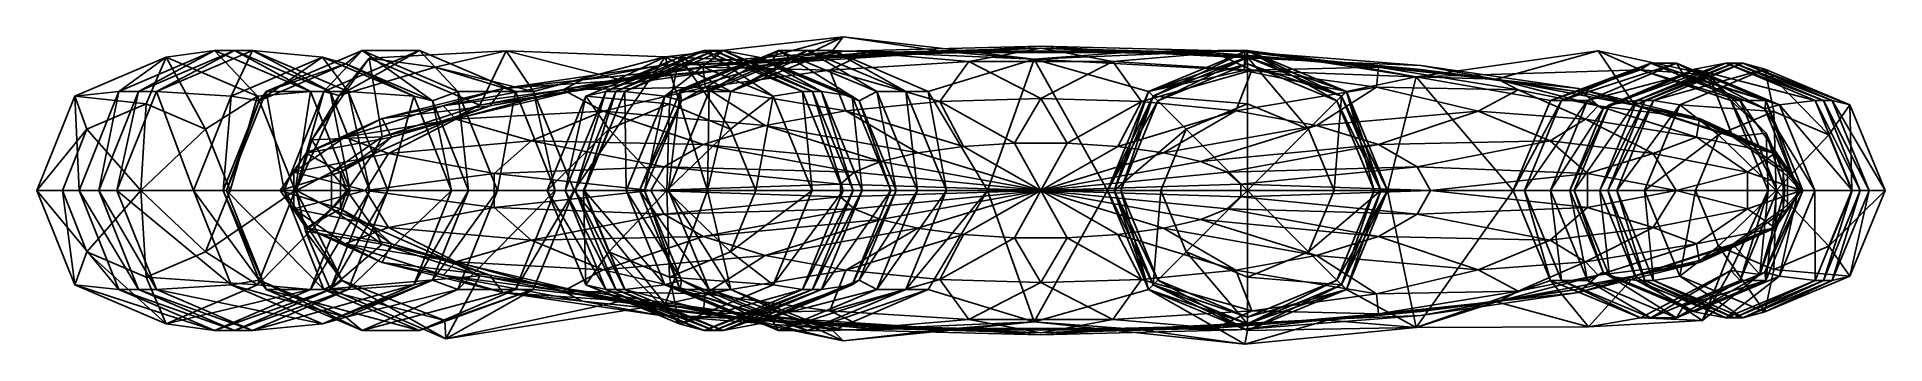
# Model space of a CAD drawing. Header units: metres. Extents: x -117 to 161, y -23 to 23.
import ezdxf

# ---------------------------------------------------------------- set-up
doc = ezdxf.new("R2010")
doc.units = ezdxf.units.M

msp = doc.modelspace()

# ---------------------------------------------------------------- linework, layer by layer
for points in [[(4.361572, 23.043152, -5.855927), (-22.325195, 20.073624, -5.855927), (-8.99794, 19.443756, -26.281036)], [(-22.325195, 20.073624, -5.855927), (-12.50528, 14.849274, 6.155792), (4.361572, 23.043152, -5.855927)], [(4.361572, 23.043152, -5.855927), (2.814255, 21.000031, 6.6147), (-12.50528, 14.849274, 6.155792)], [(19.334198, 20.865723, -26.281036), (-8.99794, 19.443756, -26.281036), (4.361572, 23.043152, -5.855927)], [(32.999985, 19.71492, -5.855927), (4.361572, 23.043152, -5.855927), (2.814255, 21.000031, 6.6147)], [(32.999985, 19.71492, -5.855927), (4.361572, 23.043152, -5.855927), (19.334198, 20.865723, -26.281036)], [(-97.215897, 20.000031, 159.969986), (-110.913742, 14.142166, 156.452988), (-100.183029, 13.000031, 171.52623)], [(-110.913742, 14.142166, 156.452988), (-104.315674, 14.849274, 127.911865), (-97.215897, 20.000031, 159.969986)], [(-89.932938, 21.000031, 131.604706), (-104.315674, 14.849274, 127.911865), (-97.215897, 20.000031, 159.969986)], [(-104.315674, 14.849274, 127.911865), (-101.348557, 14.849274, 116.355637), (-89.932938, 21.000031, 131.604706)], [(-86.965805, 21.000031, 120.048508), (-101.348557, 14.849274, 116.355637), (-89.932938, 21.000031, 131.604706)], [(-101.348557, 14.849274, 116.355637), (-98.651154, 14.849274, 105.850006), (-86.965805, 21.000031, 120.048508)], [(-100.183029, 13.000031, 171.52623), (-97.215897, 20.000031, 159.969986), (-91.279419, 9.192413, 173.812271)], [(-84.268402, 21.000031, 109.542877), (-98.651154, 14.849274, 105.850006), (-86.965805, 21.000031, 120.048508)], [(-98.651154, 14.849274, 105.850006), (-87.446411, 14.142166, 65.053787), (-84.268402, 21.000031, 109.542877)], [(-97.215897, 20.000031, 159.969986), (-89.932938, 21.000031, 131.604706), (-83.518051, 14.142151, 163.487015)], [(-83.518051, 14.142151, 163.487015), (-97.215897, 20.000031, 159.969986), (-91.279419, 9.192413, 173.812271)], [(-75.550186, 14.849258, 135.297562), (-89.932938, 21.000031, 131.604706), (-83.518051, 14.142151, 163.487015)], [(-89.932938, 21.000031, 131.604706), (-86.965805, 21.000031, 120.048508), (-75.550186, 14.849258, 135.297562)], [(-73.748566, 20.000031, 68.570801), (-87.446411, 14.142166, 65.053787), (-84.268402, 21.000031, 109.542877)], [(-87.446411, 14.142166, 65.053787), (-83.254898, 13.435028, 51.572296), (-73.748566, 20.000031, 68.570801)], [(-72.583069, 14.849258, 123.741364), (-86.965805, 21.000031, 120.048508), (-75.550186, 14.849258, 135.297562)], [(-86.965805, 21.000031, 120.048508), (-84.268402, 21.000031, 109.542877), (-72.583069, 14.849258, 123.741364)], [(-69.885651, 14.849258, 113.235733), (-84.268402, 21.000031, 109.542877), (-72.583069, 14.849258, 123.741364)], [(-84.268402, 21.000031, 109.542877), (-73.748566, 20.000031, 68.570801), (-69.885651, 14.849258, 113.235733)], [(-70.241959, 19, 54.913452), (-83.254898, 13.435028, 51.572296), (-73.748566, 20.000031, 68.570801)], [(-67.814301, 21.000031, 45.458359), (-82.197052, 14.849274, 41.765503), (-70.241959, 19, 54.913452)], [(-82.197052, 14.849274, 41.765503), (-73.565384, 14.849274, 8.147415), (-67.814301, 21.000031, 45.458359)], [(-66.72731, 19.857468, -5.855927), (-75.343063, 7.6026, -5.855927), (-64.806244, 8.053864, -26.281036)], [(-71.235092, 14.249939, -0.127716), (-75.343063, 7.6026, -5.855927), (-66.72731, 19.857468, -5.855927)], [(-60.050705, 14.142151, 72.087799), (-73.748566, 20.000031, 68.570801), (-69.885651, 14.849258, 113.235733)], [(-73.748566, 20.000031, 68.570801), (-70.241959, 19, 54.913452), (-60.050705, 14.142151, 72.087799)], [(-59.182632, 21.000031, 11.840271), (-73.565384, 14.849274, 8.147415), (-67.814301, 21.000031, 45.458359)], [(-73.565384, 14.849274, 8.147415), (-71.235092, 14.249939, -0.127716), (-59.182632, 21.000031, 11.840271)], [(-56.839493, 18.500031, 1.660538), (-71.235092, 14.249939, -0.127716), (-59.182632, 21.000031, 11.840271)], [(-66.72731, 19.857468, -5.855927), (-71.235092, 14.249939, -0.127716), (-56.839493, 18.500031, 1.660538)], [(-70.241959, 19, 54.913452), (-67.814301, 21.000031, 45.458359), (-57.229019, 13.435028, 58.254608)], [(-53.431549, 14.849258, 49.15123), (-67.814301, 21.000031, 45.458359), (-57.229019, 13.435028, 58.254608)], [(-67.814301, 21.000031, 45.458359), (-59.182632, 21.000031, 11.840271), (-53.431549, 14.849258, 49.15123)], [(-46.216965, 20.940552, -5.855927), (-66.72731, 19.857468, -5.855927), (-50.140427, 12.811844, -26.281036)], [(-56.839493, 18.500031, 1.660538), (-66.72731, 19.857468, -5.855927), (-46.216965, 20.940552, -5.855927)], [(-50.140427, 12.811844, -26.281036), (-64.806244, 8.053864, -26.281036), (-66.72731, 19.857468, -5.855927)], [(-44.799896, 14.849258, 15.533142), (-59.182632, 21.000031, 11.840271), (-53.431549, 14.849258, 49.15123)], [(-59.182632, 21.000031, 11.840271), (-56.839493, 18.500031, 1.660538), (-44.799896, 14.849258, 15.533142)], [(-46.216965, 20.940552, -5.855927), (-56.839493, 18.500031, 1.660538), (-42.116241, 14.849258, 3.544556)], [(-29.399857, 16.696732, -26.281036), (-50.140427, 12.811844, -26.281036), (-46.216965, 20.940552, -5.855927)], [(-22.325195, 20.073624, -5.855927), (-46.216965, 20.940552, -5.855927), (-29.399857, 16.696732, -26.281036)], [(-42.116241, 14.849258, 3.544556), (-22.325195, 20.073624, -5.855927), (-46.216965, 20.940552, -5.855927)], [(-42.116241, 14.849258, 3.544556), (-22.325195, 20.073624, -5.855927), (-35.999954, 0, 2.090729)], [(-35.999954, 0, 2.090729), (-22.325195, 20.073624, -5.855927), (-16.000046, 0, 4.33815)], [(-20.174179, 20.000031, 186.788086), (-34.222626, 14.142166, 185.162643), (-21.670898, 13.000031, 199.723846)], [(-34.222626, 14.142166, 185.162643), (-31.251282, 14.849274, 153.329971), (-20.174179, 20.000031, 186.788086)], [(-16.500427, 21.000031, 155.036713), (-31.251282, 14.849274, 153.329971), (-20.174179, 20.000031, 186.788086)], [(-31.251282, 14.849274, 153.329971), (-29.754562, 14.849274, 140.394211), (-16.500427, 21.000031, 155.036713)], [(-15.003708, 21.000031, 142.100922), (-29.754562, 14.849274, 140.394211), (-16.500427, 21.000031, 155.036713)], [(-29.754562, 14.849274, 140.394211), (-28.393906, 14.849274, 128.634476), (-15.003708, 21.000031, 142.100922)], [(-8.99794, 19.443756, -26.281036), (-29.399857, 16.696732, -26.281036), (-22.325195, 20.073624, -5.855927)], [(-8.99794, 19.443756, -26.281036), (-29.399857, 16.696732, -26.281036), (-13.041794, 18.16217, -49.508865)], [(-13.643051, 21.000031, 130.341217), (-28.393906, 14.849274, 128.634476), (-15.003708, 21.000031, 142.100922)], [(-28.393906, 14.849274, 128.634476), (-22.384933, 14.142166, 82.85257), (-13.643051, 21.000031, 130.341217)], [(4.470291, 20.902206, -109.000015), (-23.047012, 18.740402, -109.000015), (-9.241791, 19.311111, -139.277267)], [(4.470291, 20.902206, -109.000015), (-23.047012, 18.740402, -109.000015), (-2.241791, 19.311127, -78.722748)], [(-8.336502, 20.000031, 84.478027), (-22.384933, 14.142166, 82.85257), (-13.643051, 21.000031, 130.341217)], [(-22.384933, 14.142166, 82.85257), (-19.913651, 13.435028, 67.646149), (-8.336502, 20.000031, 84.478027)], [(-22.325195, 20.073624, -5.855927), (-16.000046, 0, 4.33815), (-12.50528, 14.849274, 6.155792)], [(-21.670898, 13.000031, 199.723846), (-20.174179, 20.000031, 186.788086), (-12.539413, 9.192413, 200.780396)], [(-20.174179, 20.000031, 186.788086), (-16.500427, 21.000031, 155.036713), (-6.125748, 14.142151, 188.413544)], [(-6.125748, 14.142151, 188.413544), (-20.174179, 20.000031, 186.788086), (-12.539413, 9.192413, 200.780396)], [(-5.343063, 21.000031, 58.606522), (-20.093918, 14.849274, 56.899796), (-6.567642, 19, 69.190323)], [(-20.093918, 14.849274, 56.899796), (-15.739822, 14.849274, 19.268478), (-5.343063, 21.000031, 58.606522)], [(-6.567642, 19, 69.190323), (-19.913651, 13.435028, 67.646149), (-8.336502, 20.000031, 84.478027)], [(7.779129, 20.640671, -167.491196), (-16.654831, 18.50592, -167.491196), (2.344803, 18.038803, -191.719025)], [(7.779129, 20.640671, -167.491196), (-16.654831, 18.50592, -167.491196), (-9.241791, 19.311111, -139.277267)], [(-1.749573, 14.849258, 156.743439), (-16.500427, 21.000031, 155.036713), (-6.125748, 14.142151, 188.413544)], [(-16.500427, 21.000031, 155.036713), (-15.003708, 21.000031, 142.100922), (-1.749573, 14.849258, 156.743439)], [(-0.988968, 21.000031, 20.97522), (-15.739822, 14.849274, 19.268478), (-5.343063, 21.000031, 58.606522)], [(-15.739822, 14.849274, 19.268478), (-12.50528, 14.849274, 6.155792), (-0.988968, 21.000031, 20.97522)], [(-0.252853, 14.849258, 143.807663), (-15.003708, 21.000031, 142.100922), (-1.749573, 14.849258, 156.743439)], [(-15.003708, 21.000031, 142.100922), (-13.643051, 21.000031, 130.341217), (-0.252853, 14.849258, 143.807663)], [(1.107788, 14.849258, 132.047943), (-13.643051, 21.000031, 130.341217), (-0.252853, 14.849258, 143.807663)], [(-13.643051, 21.000031, 130.341217), (-8.336502, 20.000031, 84.478027), (1.107788, 14.849258, 132.047943)], [(4.472977, 20.257263, -50.508865), (-13.041794, 18.16217, -49.508865), (-2.241791, 19.311127, -78.722748)], [(4.472977, 20.257263, -50.508865), (-13.041794, 18.16217, -49.508865), (-8.99794, 19.443756, -26.281036)], [(2.814255, 21.000031, 6.6147), (-12.50528, 14.849274, 6.155792), (-0.988968, 21.000031, 20.97522)], [(19.251022, 20.723389, -139.277267), (-9.241791, 19.311111, -139.277267), (4.470291, 20.902206, -109.000015)], [(19.251022, 20.723389, -139.277267), (-9.241791, 19.311111, -139.277267), (7.779129, 20.640671, -167.491196)], [(19.334198, 20.865723, -26.281036), (-8.99794, 19.443756, -26.281036), (4.472977, 20.257263, -50.508865)], [(5.711914, 14.142151, 86.1035), (-8.336502, 20.000031, 84.478027), (1.107788, 14.849258, 132.047943)], [(-8.336502, 20.000031, 84.478027), (-6.567642, 19, 69.190323), (5.711914, 14.142151, 86.1035)], [(-6.567642, 19, 69.190323), (-5.343063, 21.000031, 58.606522), (6.77832, 13.435028, 70.734512)], [(9.407776, 14.849258, 60.313263), (-5.343063, 21.000031, 58.606522), (6.77832, 13.435028, 70.734512)], [(-5.343063, 21.000031, 58.606522), (-0.988968, 21.000031, 20.97522), (9.407776, 14.849258, 60.313263)], [(19.251022, 20.723389, -78.722748), (-2.241791, 19.311127, -78.722748), (4.470291, 20.902206, -109.000015)], [(19.251022, 20.723389, -78.722748), (-2.241791, 19.311127, -78.722748), (4.472977, 20.257263, -50.508865)], [(13.761871, 14.849258, 22.681946), (-0.988968, 21.000031, 20.97522), (9.407776, 14.849258, 60.313263)], [(-0.988968, 21.000031, 20.97522), (2.814255, 21.000031, 6.6147), (13.761871, 14.849258, 22.681946)], [(23.203003, 19.358032, -191.719025), (2.344803, 18.038803, -191.719025), (7.779129, 20.640671, -167.491196)], [(17.12793, 14.849258, 8.124374), (2.814255, 21.000031, 6.6147), (13.761871, 14.849258, 22.681946)], [(2.814255, 21.000031, 6.6147), (32.999985, 19.71492, -5.855927), (17.12793, 14.849258, 8.124374)], [(34, 21.639557, -109.000015), (4.470291, 20.902206, -109.000015), (19.251022, 20.723389, -139.277267)], [(34, 21.639557, -109.000015), (4.470291, 20.902206, -109.000015), (19.251022, 20.723389, -78.722748)], [(33.999985, 20.971863, -50.508865), (4.472977, 20.257263, -50.508865), (19.251022, 20.723389, -78.722748)], [(33.999985, 20.971863, -50.508865), (4.472977, 20.257263, -50.508865), (19.334198, 20.865723, -26.281036)], [(34, 21.36879, -167.491196), (7.779129, 20.640671, -167.491196), (23.203003, 19.358032, -191.719025)], [(34, 21.36879, -167.491196), (7.779129, 20.640671, -167.491196), (19.251022, 20.723389, -139.277267)], [(17.12793, 14.849258, 8.124374), (32.999985, 19.71492, -5.855927), (26, 0, 4.33815)], [(48.748962, 20.723389, -139.277267), (19.251022, 20.723389, -139.277267), (34, 21.639557, -109.000015)], [(48.748962, 20.723389, -78.722748), (19.251022, 20.723389, -78.722748), (34, 21.639557, -109.000015)], [(48.748962, 20.723389, -139.277267), (19.251022, 20.723389, -139.277267), (34, 21.36879, -167.491196)], [(48.748962, 20.723389, -78.722748), (19.251022, 20.723389, -78.722748), (33.999985, 20.971863, -50.508865)], [(48.665802, 20.865723, -26.281036), (19.334198, 20.865723, -26.281036), (33.999985, 20.971863, -50.508865)], [(48.665802, 20.865723, -26.281036), (19.334198, 20.865723, -26.281036), (32.999985, 19.71492, -5.855927)], [(44.796997, 19.358032, -191.719025), (23.203003, 19.358032, -191.719025), (34, 21.36879, -167.491196)], [(26, 0, 4.33815), (32.999985, 19.71492, -5.855927), (43.999969, 0, 3.090729)], [(64.613708, 21.043152, -5.855927), (32.999985, 19.71492, -5.855927), (48.665802, 20.865723, -26.281036)], [(64.5, 18.000031, 3.090729), (32.999985, 19.71492, -5.855927), (64.613708, 21.043152, -5.855927)], [(43.999969, 0, 3.090729), (32.999985, 19.71492, -5.855927), (50.150742, 14.849274, 3.090729)], [(50.150742, 14.849274, 3.090729), (32.999985, 19.71492, -5.855927), (64.5, 18.000031, 3.090729)], [(63.527008, 20.257263, -50.508865), (33.999985, 20.971863, -50.508865), (48.748962, 20.723389, -78.722748)], [(63.527008, 20.257263, -50.508865), (33.999985, 20.971863, -50.508865), (48.665802, 20.865723, -26.281036)], [(63.529709, 20.902206, -109.000015), (34, 21.639557, -109.000015), (48.748962, 20.723389, -139.277267)], [(63.529709, 20.902206, -109.000015), (34, 21.639557, -109.000015), (48.748962, 20.723389, -78.722748)], [(60.220871, 20.640671, -167.491196), (34, 21.36879, -167.491196), (44.796997, 19.358032, -191.719025)], [(60.220871, 20.640671, -167.491196), (34, 21.36879, -167.491196), (48.748962, 20.723389, -139.277267)], [(65.655182, 18.038803, -191.719025), (44.796997, 19.358032, -191.719025), (60.220871, 20.640671, -167.491196)], [(76.997925, 19.443756, -26.281036), (48.665802, 20.865723, -26.281036), (64.613708, 21.043152, -5.855927)], [(76.997925, 19.443756, -26.281036), (48.665802, 20.865723, -26.281036), (63.527008, 20.257263, -50.508865)], [(77.241791, 19.311111, -139.277267), (48.748962, 20.723389, -139.277267), (63.529709, 20.902206, -109.000015)], [(77.241791, 19.311127, -78.722748), (48.748962, 20.723389, -78.722748), (63.529709, 20.902206, -109.000015)], [(77.241791, 19.311111, -139.277267), (48.748962, 20.723389, -139.277267), (60.220871, 20.640671, -167.491196)], [(77.241791, 19.311127, -78.722748), (48.748962, 20.723389, -78.722748), (63.527008, 20.257263, -50.508865)], [(65, 21.000031, 137.586288), (50.150726, 14.849274, 137.586288), (65, 20.000031, 166.871643)], [(50.150726, 14.849274, 137.586288), (50.150726, 14.849274, 125.655243), (65, 21.000031, 137.586288)], [(65, 21.000031, 125.655243), (50.150726, 14.849274, 125.655243), (65, 21.000031, 137.586288)], [(50.150726, 14.849274, 125.655243), (50.150742, 14.849274, 114.808838), (65, 21.000031, 125.655243)], [(50.857849, 14.142166, 166.871643), (50.150726, 14.849274, 137.586288), (65, 20.000031, 166.871643)], [(65, 21.000031, 114.808838), (50.150742, 14.849274, 114.808838), (65, 21.000031, 125.655243)], [(50.150742, 14.849274, 114.808838), (50.857849, 14.142166, 72.507782), (65, 21.000031, 114.808838)], [(65, 21.000031, 48.645676), (50.150742, 14.849274, 48.645676), (65, 19, 58.407455)], [(50.150742, 14.849274, 48.645676), (50.150742, 14.849274, 13.937149), (65, 21.000031, 48.645676)], [(65, 21.000031, 13.937149), (50.150742, 14.849274, 13.937149), (65, 21.000031, 48.645676)], [(50.150742, 14.849274, 13.937149), (50.150742, 14.849274, 3.090729), (65, 21.000031, 13.937149)], [(64.5, 18.000031, 3.090729), (50.150742, 14.849274, 3.090729), (65, 21.000031, 13.937149)], [(65, 20.000031, 72.507782), (50.857849, 14.142166, 72.507782), (65, 21.000031, 114.808838)], [(65, 20.000031, 166.871643), (50.857849, 14.142166, 166.871643), (65, 13.000031, 178.802704)], [(50.857849, 14.142166, 72.507782), (51.564972, 13.435028, 58.407455), (65, 20.000031, 72.507782)], [(65, 19, 58.407455), (51.564972, 13.435028, 58.407455), (65, 20.000031, 72.507782)], [(84.654831, 18.50592, -167.491196), (60.220871, 20.640671, -167.491196), (65.655182, 18.038803, -191.719025)], [(84.654831, 18.50592, -167.491196), (60.220871, 20.640671, -167.491196), (77.241791, 19.311111, -139.277267)], [(91.041809, 18.16217, -50.508865), (63.527008, 20.257263, -50.508865), (77.241791, 19.311127, -78.722748)], [(91.041809, 18.16217, -50.508865), (63.527008, 20.257263, -50.508865), (76.997925, 19.443756, -26.281036)], [(91.047012, 18.740402, -109.000015), (63.529709, 20.902206, -109.000015), (77.241791, 19.311111, -139.277267)], [(91.047012, 18.740402, -109.000015), (63.529709, 20.902206, -109.000015), (77.241791, 19.311127, -78.722748)], [(90.32518, 17.073624, -5.855927), (64.613708, 21.043152, -5.855927), (64.5, 18.000031, 3.090729)], [(65, 21.000031, 13.937149), (64.5, 18.000031, 3.090729), (79.849274, 14.849258, 13.937149)], [(90.32518, 17.073624, -5.855927), (64.613708, 21.043152, -5.855927), (76.997925, 19.443756, -26.281036)], [(65, 20.000031, 166.871643), (65, 21.000031, 137.586288), (79.142166, 14.142151, 166.871643)], [(79.849258, 14.849258, 137.586288), (65, 21.000031, 137.586288), (79.142166, 14.142151, 166.871643)], [(65, 21.000031, 137.586288), (65, 21.000031, 125.655243), (79.849258, 14.849258, 137.586288)], [(79.849258, 14.849258, 125.655243), (65, 21.000031, 125.655243), (79.849258, 14.849258, 137.586288)], [(65, 21.000031, 125.655243), (65, 21.000031, 114.808838), (79.849258, 14.849258, 125.655243)], [(79.849274, 14.849258, 114.808838), (65, 21.000031, 114.808838), (79.849258, 14.849258, 125.655243)], [(65, 21.000031, 114.808838), (65, 20.000031, 72.507782), (79.849274, 14.849258, 114.808838)], [(65, 19, 58.407455), (65, 21.000031, 48.645676), (78.435028, 13.435028, 58.407455)], [(79.849274, 14.849258, 48.645676), (65, 21.000031, 48.645676), (78.435028, 13.435028, 58.407455)], [(65, 21.000031, 48.645676), (65, 21.000031, 13.937149), (79.849274, 14.849258, 48.645676)], [(79.849274, 14.849258, 13.937149), (65, 21.000031, 13.937149), (79.849274, 14.849258, 48.645676)], [(65, 13.000031, 178.802704), (65, 20.000031, 166.871643), (74.192413, 9.192413, 178.802704)], [(79.142166, 14.142151, 166.871643), (65, 20.000031, 166.871643), (74.192413, 9.192413, 178.802704)], [(79.142166, 14.142151, 72.507782), (65, 20.000031, 72.507782), (79.849274, 14.849258, 114.808838)], [(65, 20.000031, 72.507782), (65, 19, 58.407455), (79.142166, 14.142151, 72.507782)], [(102.399841, 16.696732, -26.281036), (76.997925, 19.443756, -26.281036), (91.041809, 18.16217, -50.508865)], [(102.399841, 16.696732, -26.281036), (76.997925, 19.443756, -26.281036), (90.32518, 17.073624, -5.855927)], [(117.630508, 20.940552, -5.855927), (90.32518, 17.073624, -5.855927), (102.399841, 16.696732, -26.281036)], [(124, 18.120743, 3.473831), (90.32518, 17.073624, -5.855927), (117.630508, 20.940552, -5.855927)], [(123.140427, 12.811844, -26.281036), (102.399841, 16.696732, -26.281036), (117.630508, 20.940552, -5.855927)], [(134.239609, 17.357468, -5.855927), (117.630508, 20.940552, -5.855927), (123.140427, 12.811844, -26.281036)], [(124, 18.120743, 3.473831), (134.239609, 17.357468, -5.855927), (117.630508, 20.940552, -5.855927)], [(-83.254898, 13.435028, 51.572296), (-82.197052, 14.849274, 41.765503), (-70.241959, 19, 54.913452)], [(-57.229019, 13.435028, 58.254608), (-70.241959, 19, 54.913452), (-60.050705, 14.142151, 72.087799)], [(-42.116241, 14.849258, 3.544556), (-56.839493, 18.500031, 1.660538), (-44.799896, 14.849258, 15.533142)], [(-29.399857, 16.696732, -26.281036), (-50.140427, 12.811844, -26.281036), (-36.669296, 14.829346, -49.508865)], [(-23.047012, 18.740402, -109.000015), (-46.676666, 15.301468, -109.000015), (-34.78775, 16.58284, -139.277267)], [(-23.047012, 18.740402, -109.000015), (-46.676666, 15.301468, -109.000015), (-27.78775, 16.58284, -78.722748)], [(-16.654831, 18.50592, -167.491196), (-37.636749, 15.110016, -167.491196), (-16.356125, 15.49028, -191.719025)], [(-16.654831, 18.50592, -167.491196), (-37.636749, 15.110016, -167.491196), (-34.78775, 16.58284, -139.277267)], [(-13.041794, 18.16217, -49.508865), (-36.669296, 14.829346, -49.508865), (-27.78775, 16.58284, -78.722748)], [(-13.041794, 18.16217, -49.508865), (-36.669296, 14.829346, -49.508865), (-29.399857, 16.696732, -26.281036)], [(-9.241791, 19.311111, -139.277267), (-34.78775, 16.58284, -139.277267), (-16.654831, 18.50592, -167.491196)], [(-9.241791, 19.311111, -139.277267), (-34.78775, 16.58284, -139.277267), (-23.047012, 18.740402, -109.000015)], [(-2.241791, 19.311127, -78.722748), (-27.78775, 16.58284, -78.722748), (-23.047012, 18.740402, -109.000015)], [(-2.241791, 19.311127, -78.722748), (-27.78775, 16.58284, -78.722748), (-13.041794, 18.16217, -49.508865)], [(-19.913651, 13.435028, 67.646149), (-20.093918, 14.849274, 56.899796), (-6.567642, 19, 69.190323)], [(2.344803, 18.038803, -191.719025), (-16.356125, 15.49028, -191.719025), (-16.654831, 18.50592, -167.491196)], [(2.344803, 18.038803, -191.719025), (-16.356125, 15.49028, -191.719025), (4.754425, 11.956619, -218.141312)], [(6.77832, 13.435028, 70.734512), (-6.567642, 19, 69.190323), (5.711914, 14.142151, 86.1035)], [(23.203003, 19.358032, -191.719025), (2.344803, 18.038803, -191.719025), (18.861374, 13.335861, -218.141312)], [(18.861374, 13.335861, -218.141312), (4.754425, 11.956619, -218.141312), (2.344803, 18.038803, -191.719025)], [(34, 13.806305, -218.141312), (18.861374, 13.335861, -218.141312), (23.203003, 19.358032, -191.719025)], [(44.796997, 19.358032, -191.719025), (23.203003, 19.358032, -191.719025), (34, 13.806305, -218.141312)], [(49.138626, 13.335861, -218.141312), (34, 13.806305, -218.141312), (44.796997, 19.358032, -191.719025)], [(65.655182, 18.038803, -191.719025), (44.796997, 19.358032, -191.719025), (49.138626, 13.335861, -218.141312)], [(63.245575, 11.956619, -218.141312), (49.138626, 13.335861, -218.141312), (65.655182, 18.038803, -191.719025)], [(51.564972, 13.435028, 58.407455), (50.150742, 14.849274, 48.645676), (65, 19, 58.407455)], [(84.356125, 15.49028, -191.719025), (65.655182, 18.038803, -191.719025), (63.245575, 11.956619, -218.141312)], [(79.849274, 14.849258, 3.090729), (64.5, 18.000031, 3.090729), (79.849274, 14.849258, 13.937149)], [(64.5, 18.000031, 3.090729), (90.32518, 17.073624, -5.855927), (79.849274, 14.849258, 3.090729)], [(78.435028, 13.435028, 58.407455), (65, 19, 58.407455), (79.142166, 14.142151, 72.507782)], [(84.356125, 15.49028, -191.719025), (65.655182, 18.038803, -191.719025), (84.654831, 18.50592, -167.491196)], [(102.78775, 16.58284, -78.722748), (77.241791, 19.311127, -78.722748), (91.047012, 18.740402, -109.000015)], [(102.78775, 16.58284, -78.722748), (77.241791, 19.311127, -78.722748), (91.041809, 18.16217, -50.508865)], [(102.78775, 16.58284, -139.277267), (77.241791, 19.311111, -139.277267), (84.654831, 18.50592, -167.491196)], [(102.78775, 16.58284, -139.277267), (77.241791, 19.311111, -139.277267), (91.047012, 18.740402, -109.000015)], [(79.849274, 14.849258, 3.090729), (90.32518, 17.073624, -5.855927), (86.000031, 0, 3.090729)], [(105.636749, 15.110016, -167.491196), (84.654831, 18.50592, -167.491196), (84.356125, 15.49028, -191.719025)], [(105.636749, 15.110016, -167.491196), (84.654831, 18.50592, -167.491196), (102.78775, 16.58284, -139.277267)], [(86.000031, 0, 3.090729), (90.32518, 17.073624, -5.855927), (104.879257, 0, 3.473831)], [(110.479599, 13.520416, 3.473831), (90.32518, 17.073624, -5.855927), (124, 18.120743, 3.473831)], [(104.879257, 0, 3.473831), (90.32518, 17.073624, -5.855927), (110.479599, 13.520416, 3.473831)], [(114.669312, 14.829346, -50.508865), (91.041809, 18.16217, -50.508865), (102.78775, 16.58284, -78.722748)], [(114.669312, 14.829346, -50.508865), (91.041809, 18.16217, -50.508865), (102.399841, 16.696732, -26.281036)], [(114.676636, 15.301468, -109.000015), (91.047012, 18.740402, -109.000015), (102.78775, 16.58284, -139.277267)], [(114.676636, 15.301468, -109.000015), (91.047012, 18.740402, -109.000015), (102.78775, 16.58284, -78.722748)], [(123.140427, 12.811844, -26.281036), (102.399841, 16.696732, -26.281036), (114.669312, 14.829346, -50.508865)], [(112.128494, 13.520416, 14.277191), (110.479599, 13.520416, 3.473831), (125.523804, 19.120743, 12.442261)], [(124, 18.120743, 3.473831), (110.479599, 13.520416, 3.473831), (125.523804, 19.120743, 12.442261)], [(116.009293, 13.520416, 42.607742), (112.128494, 13.520416, 14.277191), (129.404587, 19.120743, 40.772812)], [(125.523804, 19.120743, 12.442261), (112.128494, 13.520416, 14.277191), (129.404587, 19.120743, 40.772812)], [(129.404587, 19.120743, 40.772812), (116.009293, 13.520416, 42.607742), (130.496033, 17.299698, 48.740768)], [(118.376495, 12.232742, 50.40094), (116.009293, 13.520416, 42.607742), (130.496033, 17.299698, 48.740768)], [(119.315216, 12.876587, 61.997604), (118.376495, 12.232742, 50.40094), (132.072647, 18.210236, 60.250046)], [(130.496033, 17.299698, 48.740768), (118.376495, 12.232742, 50.40094), (132.072647, 18.210236, 60.250046)], [(123.407074, 13.520416, 96.612823), (119.315216, 12.876587, 61.997604), (136.802368, 19.120743, 94.777893)], [(132.072647, 18.210236, 60.250046), (119.315216, 12.876587, 61.997604), (136.802368, 19.120743, 94.777893)], [(137.806183, 8.053864, -26.281036), (123.140427, 12.811844, -26.281036), (134.239609, 17.357468, -5.855927)], [(124.619797, 13.520416, 105.46611), (123.407074, 13.520416, 96.612823), (138.015091, 19.120743, 103.63118)], [(136.802368, 19.120743, 94.777893), (123.407074, 13.520416, 96.612823), (138.015091, 19.120743, 103.63118)], [(125.523804, 19.120743, 12.442261), (124, 18.120743, 3.473831), (138.919098, 13.520401, 10.607346)], [(137.520401, 13.520401, 3.473831), (124, 18.120743, 3.473831), (138.919098, 13.520401, 10.607346)], [(137.520401, 13.520401, 3.473831), (134.239609, 17.357468, -5.855927), (124, 18.120743, 3.473831)], [(125.953827, 13.520416, 115.204712), (124.619797, 13.520416, 105.46611), (139.349106, 19.120743, 113.369781)], [(138.015091, 19.120743, 103.63118), (124.619797, 13.520416, 105.46611), (139.349106, 19.120743, 113.369781)], [(129.404587, 19.120743, 40.772812), (125.523804, 19.120743, 12.442261), (142.799911, 13.520401, 38.937881)], [(138.919098, 13.520401, 10.607346), (125.523804, 19.120743, 12.442261), (142.799911, 13.520401, 38.937881)], [(139.349106, 19.120743, 113.369781), (125.953827, 13.520416, 115.204712), (142.62355, 18.210236, 137.273682)], [(129.866119, 12.876587, 139.02124), (125.953827, 13.520416, 115.204712), (142.62355, 18.210236, 137.273682)], [(130.496033, 17.299698, 48.740768), (129.404587, 19.120743, 40.772812), (142.615585, 12.232727, 47.080597)], [(142.799911, 13.520401, 38.937881), (129.404587, 19.120743, 40.772812), (142.615585, 12.232727, 47.080597)], [(142.62355, 18.210236, 137.273682), (129.866119, 12.876587, 139.02124), (143.957581, 11.83667, 147.012299)], [(132.072647, 18.210236, 60.250046), (130.496033, 17.299698, 48.740768), (144.830078, 12.876572, 58.502502)], [(142.615585, 12.232727, 47.080597), (130.496033, 17.299698, 48.740768), (144.830078, 12.876572, 58.502502)], [(136.802368, 19.120743, 94.777893), (132.072647, 18.210236, 60.250046), (150.197678, 13.520401, 92.942963)], [(144.830078, 12.876572, 58.502502), (132.072647, 18.210236, 60.250046), (150.197678, 13.520401, 92.942963)], [(142.855362, 8.6026, -5.855927), (134.239609, 17.357468, -5.855927), (137.806183, 8.053864, -26.281036)], [(137.520401, 13.520401, 3.473831), (142.855362, 8.6026, -5.855927), (134.239609, 17.357468, -5.855927)], [(138.015091, 19.120743, 103.63118), (136.802368, 19.120743, 94.777893), (151.4104, 13.520401, 101.796249)], [(150.197678, 13.520401, 92.942963), (136.802368, 19.120743, 94.777893), (151.4104, 13.520401, 101.796249)], [(139.349106, 19.120743, 113.369781), (138.015091, 19.120743, 103.63118), (152.744431, 13.520401, 111.534851)], [(151.4104, 13.520401, 101.796249), (138.015091, 19.120743, 103.63118), (152.744431, 13.520401, 111.534851)], [(142.62355, 18.210236, 137.273682), (139.349106, 19.120743, 113.369781), (155.380997, 12.876572, 135.526138)], [(152.744431, 13.520401, 111.534851), (139.349106, 19.120743, 113.369781), (155.380997, 12.876572, 135.526138)], [(143.957581, 11.83667, 147.012299), (142.62355, 18.210236, 137.273682), (152.249908, 8.369781, 145.876389)], [(155.380997, 12.876572, 135.526138), (142.62355, 18.210236, 137.273682), (152.249908, 8.369781, 145.876389)], [(-110.913742, 14.142166, 156.452988), (-116.587585, 0, 154.996201), (-109.086639, 9.192413, 169.240158)], [(-116.587585, 0, 154.996201), (-110.273209, 0, 126.382233), (-110.913742, 14.142166, 156.452988)], [(-104.315674, 14.849274, 127.911865), (-110.273209, 0, 126.382233), (-110.913742, 14.142166, 156.452988)], [(-109.086639, 9.192413, 169.240158), (-110.913742, 14.142166, 156.452988), (-100.183029, 13.000031, 171.52623)], [(-110.273209, 0, 126.382233), (-107.306076, 0, 114.826004), (-104.315674, 14.849274, 127.911865)], [(-101.348557, 14.849274, 116.355637), (-107.306076, 0, 114.826004), (-104.315674, 14.849274, 127.911865)], [(-107.306076, 0, 114.826004), (-104.608688, 0, 104.320374), (-101.348557, 14.849274, 116.355637)], [(-98.651154, 14.849274, 105.850006), (-104.608688, 0, 104.320374), (-101.348557, 14.849274, 116.355637)], [(-104.608688, 0, 104.320374), (-93.120255, 0, 63.596985), (-98.651154, 14.849274, 105.850006)], [(-87.446411, 14.142166, 65.053787), (-93.120255, 0, 63.596985), (-98.651154, 14.849274, 105.850006)], [(-93.120255, 0, 63.596985), (-88.645035, 0, 50.188339), (-87.446411, 14.142166, 65.053787)], [(-91.279419, 9.192413, 173.812271), (-83.518051, 14.142151, 163.487015), (-87.591431, 0, 174.759186)], [(-83.254898, 13.435028, 51.572296), (-88.645035, 0, 50.188339), (-87.446411, 14.142166, 65.053787)], [(-82.197052, 14.849274, 41.765503), (-88.154572, 0, 40.23587), (-83.254898, 13.435028, 51.572296)], [(-88.154572, 0, 40.23587), (-79.522919, 0, 6.617783), (-82.197052, 14.849274, 41.765503)], [(-77.844208, 0, 164.943817), (-83.518051, 14.142151, 163.487015), (-87.591431, 0, 174.759186)], [(-83.518051, 14.142151, 163.487015), (-75.550186, 14.849258, 135.297562), (-77.844208, 0, 164.943817)], [(-73.565384, 14.849274, 8.147415), (-79.522919, 0, 6.617783), (-82.197052, 14.849274, 41.765503)], [(-79.522919, 0, 6.617783), (-77.756607, 0, -0.481049), (-73.565384, 14.849274, 8.147415)], [(-69.592667, 0, 136.827194), (-75.550186, 14.849258, 135.297562), (-77.844208, 0, 164.943817)], [(-71.235092, 14.249939, -0.127716), (-77.756607, 0, -0.481049), (-73.565384, 14.849274, 8.147415)], [(-77.756607, 0, -0.481049), (-75.343063, 7.6026, -5.855927), (-71.235092, 14.249939, -0.127716)], [(-75.550186, 14.849258, 135.297562), (-72.583069, 14.849258, 123.741364), (-69.592667, 0, 136.827194)], [(-66.625534, 0, 125.270996), (-72.583069, 14.849258, 123.741364), (-69.592667, 0, 136.827194)], [(-72.583069, 14.849258, 123.741364), (-69.885651, 14.849258, 113.235733), (-66.625534, 0, 125.270996)], [(-63.928131, 0, 114.765366), (-69.885651, 14.849258, 113.235733), (-66.625534, 0, 125.270996)], [(-69.885651, 14.849258, 113.235733), (-60.050705, 14.142151, 72.087799), (-63.928131, 0, 114.765366)], [(-46.676666, 15.301468, -109.000015), (-64.808334, 10.819778, -109.000015), (-55.64595, 12.724457, -139.277267)], [(-46.676666, 15.301468, -109.000015), (-64.808334, 10.819778, -109.000015), (-48.645966, 12.724457, -78.722748)], [(-54.376877, 0, 73.544601), (-60.050705, 14.142151, 72.087799), (-63.928131, 0, 114.765366)], [(-60.050705, 14.142151, 72.087799), (-57.229019, 13.435028, 58.254608), (-54.376877, 0, 73.544601)], [(-57.229019, 13.435028, 58.254608), (-53.431549, 14.849258, 49.15123), (-51.838882, 0, 59.638565)], [(-34.78775, 16.58284, -139.277267), (-55.64595, 12.724457, -139.277267), (-37.636749, 15.110016, -167.491196)], [(-34.78775, 16.58284, -139.277267), (-55.64595, 12.724457, -139.277267), (-46.676666, 15.301468, -109.000015)], [(-37.636749, 15.110016, -167.491196), (-53.73674, 10.684402, -167.491196), (-55.64595, 12.724457, -139.277267)], [(-36.669296, 14.829346, -49.508865), (-54.799316, 10.485931, -49.508865), (-48.645966, 12.724457, -78.722748)], [(-36.669296, 14.829346, -49.508865), (-54.799316, 10.485931, -49.508865), (-50.140427, 12.811844, -26.281036)], [(-37.636749, 15.110016, -167.491196), (-53.73674, 10.684402, -167.491196), (-31.625397, 11.886108, -191.719025)], [(-47.47403, 0, 50.680862), (-53.431549, 14.849258, 49.15123), (-51.838882, 0, 59.638565)], [(-53.431549, 14.849258, 49.15123), (-44.799896, 14.849258, 15.533142), (-47.47403, 0, 50.680862)], [(-27.78775, 16.58284, -78.722748), (-48.645966, 12.724457, -78.722748), (-46.676666, 15.301468, -109.000015)], [(-27.78775, 16.58284, -78.722748), (-48.645966, 12.724457, -78.722748), (-36.669296, 14.829346, -49.508865)], [(-38.842361, 0, 17.062775), (-44.799896, 14.849258, 15.533142), (-47.47403, 0, 50.680862)], [(-44.799896, 14.849258, 15.533142), (-42.116241, 14.849258, 3.544556), (-38.842361, 0, 17.062775)], [(-35.999954, 0, 2.090729), (-42.116241, 14.849258, 3.544556), (-38.842361, 0, 17.062775)], [(-34.222626, 14.142166, 185.162643), (-40.041672, 0, 184.489349), (-30.802399, 9.192413, 198.667297)], [(-40.041672, 0, 184.489349), (-37.361298, 0, 152.623001), (-34.222626, 14.142166, 185.162643)], [(-16.356125, 15.49028, -191.719025), (-31.625397, 11.886108, -191.719025), (-37.636749, 15.110016, -167.491196)], [(-31.251282, 14.849274, 153.329971), (-37.361298, 0, 152.623001), (-34.222626, 14.142166, 185.162643)], [(-37.361298, 0, 152.623001), (-35.864578, 0, 139.687271), (-31.251282, 14.849274, 153.329971)], [(-29.754562, 14.849274, 140.394211), (-35.864578, 0, 139.687271), (-31.251282, 14.849274, 153.329971)], [(-35.864578, 0, 139.687271), (-34.503922, 0, 127.927536), (-29.754562, 14.849274, 140.394211)], [(-28.393906, 14.849274, 128.634476), (-34.503922, 0, 127.927536), (-29.754562, 14.849274, 140.394211)], [(-34.503922, 0, 127.927536), (-28.203995, 0, 82.179291), (-28.393906, 14.849274, 128.634476)], [(-30.802399, 9.192413, 198.667297), (-34.222626, 14.142166, 185.162643), (-21.670898, 13.000031, 199.723846)], [(-16.356125, 15.49028, -191.719025), (-31.625397, 11.886108, -191.719025), (-7.359482, 9.762527, -218.141312)], [(-22.384933, 14.142166, 82.85257), (-28.203995, 0, 82.179291), (-28.393906, 14.849274, 128.634476)], [(-28.203995, 0, 82.179291), (-25.441742, 0, 67.006516), (-22.384933, 14.142166, 82.85257)], [(-20.093918, 14.849274, 56.899796), (-26.203934, 0, 56.192841), (-19.913651, 13.435028, 67.646149)], [(-26.203934, 0, 56.192841), (-21.849838, 0, 18.561523), (-20.093918, 14.849274, 56.899796)], [(-19.913651, 13.435028, 67.646149), (-25.441742, 0, 67.006516), (-22.384933, 14.142166, 82.85257)], [(-15.739822, 14.849274, 19.268478), (-21.849838, 0, 18.561523), (-20.093918, 14.849274, 56.899796)], [(-21.849838, 0, 18.561523), (-16.000046, 0, 4.33815), (-15.739822, 14.849274, 19.268478)], [(4.754425, 11.956619, -218.141312), (-7.359482, 9.762527, -218.141312), (-16.356125, 15.49028, -191.719025)], [(-12.50528, 14.849274, 6.155792), (-16.000046, 0, 4.33815), (-15.739822, 14.849274, 19.268478)], [(-12.539413, 9.192413, 200.780396), (-6.125748, 14.142151, 188.413544), (-8.757034, 0, 201.218033)], [(-0.306702, 0, 189.086838), (-6.125748, 14.142151, 188.413544), (-8.757034, 0, 201.218033)], [(-6.125748, 14.142151, 188.413544), (-1.749573, 14.849258, 156.743439), (-0.306702, 0, 189.086838)], [(4.360413, 0, 157.450378), (-1.749573, 14.849258, 156.743439), (-0.306702, 0, 189.086838)], [(-1.749573, 14.849258, 156.743439), (-0.252853, 14.849258, 143.807663), (4.360413, 0, 157.450378)], [(5.857132, 0, 144.514633), (-0.252853, 14.849258, 143.807663), (4.360413, 0, 157.450378)], [(-0.252853, 14.849258, 143.807663), (1.107788, 14.849258, 132.047943), (5.857132, 0, 144.514633)], [(7.217789, 0, 132.754898), (1.107788, 14.849258, 132.047943), (5.857132, 0, 144.514633)], [(1.107788, 14.849258, 132.047943), (5.711914, 14.142151, 86.1035), (7.217789, 0, 132.754898)], [(11.530975, 0, 86.776779), (5.711914, 14.142151, 86.1035), (7.217789, 0, 132.754898)], [(5.711914, 14.142151, 86.1035), (6.77832, 13.435028, 70.734512), (11.530975, 0, 86.776779)], [(6.77832, 13.435028, 70.734512), (9.407776, 14.849258, 60.313263), (12.306412, 0, 71.37413)], [(15.517776, 0, 61.020203), (9.407776, 14.849258, 60.313263), (12.306412, 0, 71.37413)], [(9.407776, 14.849258, 60.313263), (13.761871, 14.849258, 22.681946), (15.517776, 0, 61.020203)], [(19.871872, 0, 23.388901), (13.761871, 14.849258, 22.681946), (15.517776, 0, 61.020203)], [(13.761871, 14.849258, 22.681946), (17.12793, 14.849258, 8.124374), (19.871872, 0, 23.388901)], [(26, 0, 4.33815), (17.12793, 14.849258, 8.124374), (19.871872, 0, 23.388901)], [(50.150726, 14.849274, 137.586288), (43.999969, 0, 137.586288), (50.857849, 14.142166, 166.871643)], [(43.999969, 0, 137.586288), (43.999969, 0, 125.655243), (50.150726, 14.849274, 137.586288)], [(50.150726, 14.849274, 125.655243), (43.999969, 0, 125.655243), (50.150726, 14.849274, 137.586288)], [(43.999969, 0, 125.655243), (43.999969, 0, 114.808838), (50.150726, 14.849274, 125.655243)], [(50.150742, 14.849274, 114.808838), (43.999969, 0, 114.808838), (50.150726, 14.849274, 125.655243)], [(43.999969, 0, 114.808838), (44.999969, 0, 72.507782), (50.150742, 14.849274, 114.808838)], [(50.150742, 14.849274, 48.645676), (43.999969, 0, 48.645676), (51.564972, 13.435028, 58.407455)], [(43.999969, 0, 48.645676), (43.999969, 0, 13.937149), (50.150742, 14.849274, 48.645676)], [(50.150742, 14.849274, 13.937149), (43.999969, 0, 13.937149), (50.150742, 14.849274, 48.645676)], [(43.999969, 0, 13.937149), (43.999969, 0, 3.090729), (50.150742, 14.849274, 13.937149)], [(50.150742, 14.849274, 3.090729), (43.999969, 0, 3.090729), (50.150742, 14.849274, 13.937149)], [(44.999969, 0, 166.871643), (43.999969, 0, 137.586288), (50.857849, 14.142166, 166.871643)], [(50.857849, 14.142166, 72.507782), (44.999969, 0, 72.507782), (50.150742, 14.849274, 114.808838)], [(50.857849, 14.142166, 166.871643), (44.999969, 0, 166.871643), (55.807587, 9.192413, 178.802704)], [(44.999969, 0, 72.507782), (46, 0, 58.407455), (50.857849, 14.142166, 72.507782)], [(51.564972, 13.435028, 58.407455), (46, 0, 58.407455), (50.857849, 14.142166, 72.507782)], [(55.807587, 9.192413, 178.802704), (50.857849, 14.142166, 166.871643), (65, 13.000031, 178.802704)], [(75.359482, 9.762527, -218.141312), (63.245575, 11.956619, -218.141312), (84.356125, 15.49028, -191.719025)], [(74.192413, 9.192413, 178.802704), (79.142166, 14.142151, 166.871643), (78.000031, 0, 178.802704)], [(99.625381, 11.886108, -191.719025), (84.356125, 15.49028, -191.719025), (75.359482, 9.762527, -218.141312)], [(85.000031, 0, 166.871643), (79.142166, 14.142151, 166.871643), (78.000031, 0, 178.802704)], [(78.435028, 13.435028, 58.407455), (79.849274, 14.849258, 48.645676), (84, 0, 58.407455)], [(79.142166, 14.142151, 72.507782), (78.435028, 13.435028, 58.407455), (85.000031, 0, 72.507782)], [(79.142166, 14.142151, 166.871643), (79.849258, 14.849258, 137.586288), (85.000031, 0, 166.871643)], [(79.849274, 14.849258, 114.808838), (79.142166, 14.142151, 72.507782), (86.000031, 0, 114.808838)], [(85.000031, 0, 72.507782), (79.142166, 14.142151, 72.507782), (86.000031, 0, 114.808838)], [(86.000031, 0, 137.586288), (79.849258, 14.849258, 137.586288), (85.000031, 0, 166.871643)], [(79.849258, 14.849258, 137.586288), (79.849258, 14.849258, 125.655243), (86.000031, 0, 137.586288)], [(86.000031, 0, 125.655243), (79.849258, 14.849258, 125.655243), (86.000031, 0, 137.586288)], [(79.849258, 14.849258, 125.655243), (79.849274, 14.849258, 114.808838), (86.000031, 0, 125.655243)], [(86.000031, 0, 114.808838), (79.849274, 14.849258, 114.808838), (86.000031, 0, 125.655243)], [(86.000031, 0, 48.645676), (79.849274, 14.849258, 48.645676), (84, 0, 58.407455)], [(79.849274, 14.849258, 48.645676), (79.849274, 14.849258, 13.937149), (86.000031, 0, 48.645676)], [(86.000031, 0, 13.937149), (79.849274, 14.849258, 13.937149), (86.000031, 0, 48.645676)], [(79.849274, 14.849258, 13.937149), (79.849274, 14.849258, 3.090729), (86.000031, 0, 13.937149)], [(86.000031, 0, 3.090729), (79.849274, 14.849258, 3.090729), (86.000031, 0, 13.937149)], [(99.625381, 11.886108, -191.719025), (84.356125, 15.49028, -191.719025), (105.636749, 15.110016, -167.491196)], [(115.73674, 10.684402, -165.491196), (105.636749, 15.110016, -167.491196), (99.625381, 11.886108, -191.719025)], [(117.64595, 12.724457, -137.277267), (102.78775, 16.58284, -139.277267), (105.636749, 15.110016, -167.491196)], [(117.64595, 12.724457, -137.277267), (102.78775, 16.58284, -139.277267), (114.676636, 15.301468, -109.000015)], [(123.64595, 12.724457, -78.722748), (102.78775, 16.58284, -78.722748), (114.676636, 15.301468, -109.000015)], [(123.64595, 12.724457, -78.722748), (102.78775, 16.58284, -78.722748), (114.669312, 14.829346, -50.508865)], [(115.73674, 10.684402, -165.491196), (105.636749, 15.110016, -167.491196), (117.64595, 12.724457, -137.277267)], [(132.799301, 10.485931, -50.508865), (114.669312, 14.829346, -50.508865), (123.64595, 12.724457, -78.722748)], [(132.799301, 10.485931, -50.508865), (114.669312, 14.829346, -50.508865), (123.140427, 12.811844, -26.281036)], [(132.808304, 10.819778, -109.000015), (114.676636, 15.301468, -109.000015), (117.64595, 12.724457, -137.277267)], [(132.808304, 10.819778, -109.000015), (114.676636, 15.301468, -109.000015), (123.64595, 12.724457, -78.722748)], [(-100.183029, 13.000031, 171.52623), (-109.086639, 9.192413, 169.240158), (-100.992233, 0, 174.677902)], [(-100.992233, 0, 174.677902), (-100.183029, 13.000031, 171.52623), (-100.992233, 0, 174.677902)], [(-91.279419, 9.192413, 173.812271), (-100.183029, 13.000031, 171.52623), (-100.992233, 0, 174.677902)], [(-88.645035, 0, 50.188339), (-88.154572, 0, 40.23587), (-83.254898, 13.435028, 51.572296)], [(-55.64595, 12.724457, -139.277267), (-70.394943, 7.998932, -139.277267), (-53.73674, 10.684402, -167.491196)], [(-55.64595, 12.724457, -139.277267), (-70.394943, 7.998932, -139.277267), (-64.808334, 10.819778, -109.000015)], [(-48.645966, 12.724457, -78.722748), (-63.394943, 7.998932, -78.722748), (-64.808334, 10.819778, -109.000015)], [(-50.140427, 12.811844, -26.281036), (-64.806244, 8.053864, -26.281036), (-54.799316, 10.485931, -49.508865)], [(-48.645966, 12.724457, -78.722748), (-63.394943, 7.998932, -78.722748), (-54.799316, 10.485931, -49.508865)], [(-51.838882, 0, 59.638565), (-57.229019, 13.435028, 58.254608), (-54.376877, 0, 73.544601)], [(-31.625397, 11.886108, -191.719025), (-42.422394, 7.471924, -191.719025), (-53.73674, 10.684402, -167.491196)], [(-31.625397, 11.886108, -191.719025), (-42.422394, 7.471924, -191.719025), (-16.654831, 6.903152, -218.141312)], [(-7.359482, 9.762527, -218.141312), (-16.654831, 6.903152, -218.141312), (-31.625397, 11.886108, -191.719025)], [(-21.670898, 13.000031, 199.723846), (-30.802399, 9.192413, 198.667297), (-22.079102, 0, 203.251785)], [(-25.441742, 0, 67.006516), (-26.203934, 0, 56.192841), (-19.913651, 13.435028, 67.646149)], [(-22.079102, 0, 203.251785), (-21.670898, 13.000031, 199.723846), (-22.079102, 0, 203.251785)], [(-12.539413, 9.192413, 200.780396), (-21.670898, 13.000031, 199.723846), (-22.079102, 0, 203.251785)], [(4.754425, 11.956619, -218.141312), (-7.359482, 9.762527, -218.141312), (15.568375, 5.66983, -218.148376)], [(18.861374, 13.335861, -218.141312), (4.754425, 11.956619, -218.141312), (22.413391, 6.602661, -218.148376)], [(22.413391, 6.602661, -218.148376), (15.568375, 5.66983, -218.148376), (4.754425, 11.956619, -218.141312)], [(12.306412, 0, 71.37413), (6.77832, 13.435028, 70.734512), (11.530975, 0, 86.776779)], [(34, 13.806305, -218.141312), (18.861374, 13.335861, -218.141312), (30.048019, 7.085526, -218.148376)], [(30.048019, 7.085526, -218.148376), (22.413391, 6.602661, -218.148376), (18.861374, 13.335861, -218.141312)], [(37.951965, 7.085526, -218.148376), (30.048019, 7.085526, -218.148376), (34, 13.806305, -218.141312)], [(49.138626, 13.335861, -218.141312), (34, 13.806305, -218.141312), (37.951965, 7.085526, -218.148376)], [(45.586594, 6.602661, -218.148376), (37.951965, 7.085526, -218.148376), (49.138626, 13.335861, -218.141312)], [(46, 0, 58.407455), (43.999969, 0, 48.645676), (51.564972, 13.435028, 58.407455)], [(63.245575, 11.956619, -218.141312), (49.138626, 13.335861, -218.141312), (45.586594, 6.602661, -218.148376)], [(52.431625, 5.66983, -218.148376), (45.586594, 6.602661, -218.148376), (63.245575, 11.956619, -218.141312)], [(75.359482, 9.762527, -218.141312), (63.245575, 11.956619, -218.141312), (52.431625, 5.66983, -218.148376)], [(65, 13.000031, 178.802704), (55.807587, 9.192413, 178.802704), (65, 0, 182.05661)], [(65, 0, 182.05661), (65, 13.000031, 178.802704), (65, 0, 182.05661)], [(74.192413, 9.192413, 178.802704), (65, 13.000031, 178.802704), (65, 0, 182.05661)], [(84.654831, 6.903152, -218.141312), (75.359482, 9.762527, -218.141312), (99.625381, 11.886108, -191.719025)], [(84, 0, 58.407455), (78.435028, 13.435028, 58.407455), (85.000031, 0, 72.507782)], [(110.422379, 7.471924, -191.719025), (99.625381, 11.886108, -191.719025), (84.654831, 6.903152, -218.141312)], [(110.422379, 7.471924, -191.719025), (99.625381, 11.886108, -191.719025), (115.73674, 10.684402, -165.491196)], [(106.579956, 0, 15.037247), (104.879257, 0, 3.473831), (112.128494, 13.520416, 14.277191)], [(110.479599, 13.520416, 3.473831), (104.879257, 0, 3.473831), (112.128494, 13.520416, 14.277191)], [(110.460754, 0, 43.367783), (106.579956, 0, 15.037247), (116.009293, 13.520416, 42.607742)], [(112.128494, 13.520416, 14.277191), (106.579956, 0, 15.037247), (116.009293, 13.520416, 42.607742)], [(116.009293, 13.520416, 42.607742), (110.460754, 0, 43.367783), (118.376495, 12.232742, 50.40094)], [(113.35643, 0, 51.088608), (110.460754, 0, 43.367783), (118.376495, 12.232742, 50.40094)], [(114.030914, 0, 62.721466), (113.35643, 0, 51.088608), (119.315216, 12.876587, 61.997604)], [(118.376495, 12.232742, 50.40094), (113.35643, 0, 51.088608), (119.315216, 12.876587, 61.997604)], [(117.858551, 0, 97.372879), (114.030914, 0, 62.721466), (123.407074, 13.520416, 96.612823)], [(119.315216, 12.876587, 61.997604), (114.030914, 0, 62.721466), (123.407074, 13.520416, 96.612823)], [(132.394897, 7.998932, -137.277267), (117.64595, 12.724457, -137.277267), (115.73674, 10.684402, -165.491196)], [(132.394897, 7.998932, -137.277267), (117.64595, 12.724457, -137.277267), (132.808304, 10.819778, -109.000015)], [(119.071274, 0, 106.226166), (117.858551, 0, 97.372879), (124.619797, 13.520416, 105.46611)], [(123.407074, 13.520416, 96.612823), (117.858551, 0, 97.372879), (124.619797, 13.520416, 105.46611)], [(120.405304, 0, 115.964767), (119.071274, 0, 106.226166), (125.953827, 13.520416, 115.204712)], [(124.619797, 13.520416, 105.46611), (119.071274, 0, 106.226166), (125.953827, 13.520416, 115.204712)], [(125.953827, 13.520416, 115.204712), (120.405304, 0, 115.964767), (129.866119, 12.876587, 139.02124)], [(124.581833, 0, 139.745102), (120.405304, 0, 115.964767), (129.866119, 12.876587, 139.02124)], [(137.806183, 8.053864, -26.281036), (123.140427, 12.811844, -26.281036), (132.799301, 10.485931, -50.508865)], [(138.394897, 7.998932, -78.722748), (123.64595, 12.724457, -78.722748), (132.808304, 10.819778, -109.000015)], [(138.394897, 7.998932, -78.722748), (123.64595, 12.724457, -78.722748), (132.799301, 10.485931, -50.508865)], [(129.866119, 12.876587, 139.02124), (124.581833, 0, 139.745102), (135.665237, 8.369781, 148.148209)], [(135.665237, 8.369781, 148.148209), (129.866119, 12.876587, 139.02124), (143.957581, 11.83667, 147.012299)], [(143.957581, 11.83667, 147.012299), (135.665237, 8.369781, 148.148209), (144.321396, 0, 149.668289)], [(138.919098, 13.520401, 10.607346), (137.520401, 13.520401, 3.473831), (144.467636, 0, 9.84729)], [(143.120743, 0, 3.473831), (137.520401, 13.520401, 3.473831), (144.467636, 0, 9.84729)], [(143.120743, 0, 3.473831), (142.855362, 8.6026, -5.855927), (137.520401, 13.520401, 3.473831)], [(142.799911, 13.520401, 38.937881), (138.919098, 13.520401, 10.607346), (148.348434, 0, 38.177826)], [(144.467636, 0, 9.84729), (138.919098, 13.520401, 10.607346), (148.348434, 0, 38.177826)], [(142.615585, 12.232727, 47.080597), (142.799911, 13.520401, 38.937881), (147.635681, 0, 46.392929)], [(144.830078, 12.876572, 58.502502), (142.615585, 12.232727, 47.080597), (150.11438, 0, 57.778641)], [(147.635681, 0, 46.392929), (142.615585, 12.232727, 47.080597), (150.11438, 0, 57.778641)], [(148.348434, 0, 38.177826), (142.799911, 13.520401, 38.937881), (147.635681, 0, 46.392929)], [(144.321396, 0, 149.668289), (143.957581, 11.83667, 147.012299), (144.321396, 0, 149.668289)], [(152.249908, 8.369781, 145.876389), (143.957581, 11.83667, 147.012299), (144.321396, 0, 149.668289)], [(150.197678, 13.520401, 92.942963), (144.830078, 12.876572, 58.502502), (155.746201, 0, 92.182907)], [(150.11438, 0, 57.778641), (144.830078, 12.876572, 58.502502), (155.746201, 0, 92.182907)], [(151.4104, 13.520401, 101.796249), (150.197678, 13.520401, 92.942963), (156.958923, 0, 101.036194)], [(155.746201, 0, 92.182907), (150.197678, 13.520401, 92.942963), (156.958923, 0, 101.036194)], [(152.744431, 13.520401, 111.534851), (151.4104, 13.520401, 101.796249), (158.292953, 0, 110.774811)], [(156.958923, 0, 101.036194), (151.4104, 13.520401, 101.796249), (158.292953, 0, 110.774811)], [(152.249908, 8.369781, 145.876389), (155.380997, 12.876572, 135.526138), (155.684723, 0, 145.405884)], [(155.380997, 12.876572, 135.526138), (152.744431, 13.520401, 111.534851), (160.665298, 0, 134.802277)], [(158.292953, 0, 110.774811), (152.744431, 13.520401, 111.534851), (160.665298, 0, 134.802277)], [(160.665298, 0, 134.802277), (155.380997, 12.876572, 135.526138), (155.684723, 0, 145.405884)], [(-112.774643, 0, 168.293259), (-116.587585, 0, 154.996201), (-109.086639, 9.192413, 169.240158)], [(-109.086639, 9.192413, 169.240158), (-112.774643, 0, 168.293259), (-100.992233, 0, 174.677902)], [(-100.992233, 0, 174.677902), (-109.086639, 9.192413, 169.240158), (-100.992233, 0, 174.677902)], [(-100.992233, 0, 174.677902), (-91.279419, 9.192413, 173.812271), (-100.992233, 0, 174.677902)], [(-87.591431, 0, 174.759186), (-91.279419, 9.192413, 173.812271), (-100.992233, 0, 174.677902)], [(-64.808334, 10.819778, -109.000015), (-76.206375, 5.600723, -109.000015), (-70.394943, 7.998932, -139.277267)], [(-64.808334, 10.819778, -109.000015), (-76.206375, 5.600723, -109.000015), (-63.394943, 7.998932, -78.722748)], [(-53.73674, 10.684402, -167.491196), (-63.857635, 5.530655, -167.491196), (-70.394943, 7.998932, -139.277267)], [(-54.799316, 10.485931, -49.508865), (-66.196335, 5.427917, -49.508865), (-63.394943, 7.998932, -78.722748)], [(-54.799316, 10.485931, -49.508865), (-66.196335, 5.427917, -49.508865), (-64.806244, 8.053864, -26.281036)], [(-53.73674, 10.684402, -167.491196), (-63.857635, 5.530655, -167.491196), (-42.422394, 7.471924, -191.719025)], [(-34.584793, 0, 198.22966), (-40.041672, 0, 184.489349), (-30.802399, 9.192413, 198.667297)], [(-30.802399, 9.192413, 198.667297), (-34.584793, 0, 198.22966), (-22.079102, 0, 203.251785)], [(-22.079102, 0, 203.251785), (-30.802399, 9.192413, 198.667297), (-22.079102, 0, 203.251785)], [(-22.079102, 0, 203.251785), (-12.539413, 9.192413, 200.780396), (-22.079102, 0, 203.251785)], [(-8.757034, 0, 201.218033), (-12.539413, 9.192413, 200.780396), (-22.079102, 0, 203.251785)], [(-7.359482, 9.762527, -218.141312), (-16.654831, 6.903152, -218.141312), (9.979431, 4.350616, -218.148376)], [(15.568375, 5.66983, -218.148376), (9.979431, 4.350616, -218.148376), (-7.359482, 9.762527, -218.141312)], [(51.999969, 0, 178.802704), (44.999969, 0, 166.871643), (55.807587, 9.192413, 178.802704)], [(55.807587, 9.192413, 178.802704), (51.999969, 0, 178.802704), (65, 0, 182.05661)], [(58.020554, 4.350616, -218.148376), (52.431625, 5.66983, -218.148376), (75.359482, 9.762527, -218.141312)], [(65, 0, 182.05661), (55.807587, 9.192413, 178.802704), (65, 0, 182.05661)], [(84.654831, 6.903152, -218.141312), (75.359482, 9.762527, -218.141312), (58.020554, 4.350616, -218.148376)], [(65, 0, 182.05661), (74.192413, 9.192413, 178.802704), (65, 0, 182.05661)], [(78.000031, 0, 178.802704), (74.192413, 9.192413, 178.802704), (65, 0, 182.05661)], [(125.85759, 5.530655, -165.491196), (115.73674, 10.684402, -165.491196), (110.422379, 7.471924, -191.719025)], [(125.85759, 5.530655, -165.491196), (115.73674, 10.684402, -165.491196), (132.394897, 7.998932, -137.277267)], [(132.230438, 0, 148.618729), (124.581833, 0, 139.745102), (135.665237, 8.369781, 148.148209)], [(135.665237, 8.369781, 148.148209), (132.230438, 0, 148.618729), (144.321396, 0, 149.668289)], [(144.206329, 5.600723, -109.000015), (132.808304, 10.819778, -109.000015), (132.394897, 7.998932, -137.277267)], [(144.19632, 5.427917, -50.508865), (132.799301, 10.485931, -50.508865), (138.394897, 7.998932, -78.722748)], [(144.19632, 5.427917, -50.508865), (132.799301, 10.485931, -50.508865), (137.806183, 8.053864, -26.281036)], [(144.206329, 5.600723, -109.000015), (132.808304, 10.819778, -109.000015), (138.394897, 7.998932, -78.722748)], [(144.321396, 0, 149.668289), (135.665237, 8.369781, 148.148209), (144.321396, 0, 149.668289)], [(145.397766, 2.747025, -26.281036), (137.806183, 8.053864, -26.281036), (142.855362, 8.6026, -5.855927)], [(145.65036, 0, -5.855927), (142.855362, 8.6026, -5.855927), (145.397766, 2.747025, -26.281036)], [(143.120743, 0, 3.473831), (145.65036, 0, -5.855927), (142.855362, 8.6026, -5.855927)], [(144.321396, 0, 149.668289), (152.249908, 8.369781, 145.876389), (144.321396, 0, 149.668289)], [(155.684723, 0, 145.405884), (152.249908, 8.369781, 145.876389), (144.321396, 0, 149.668289)], [(-76.206375, 5.600723, -109.000015), (-80.09404, 0, -109.000015), (-78.029556, 2.728287, -139.277267)], [(-76.206375, 5.600723, -109.000015), (-80.09404, 0, -109.000015), (-71.029572, 2.728287, -78.722748)], [(-70.394943, 7.998932, -139.277267), (-78.029556, 2.728287, -139.277267), (-63.857635, 5.530655, -167.491196)], [(-70.394943, 7.998932, -139.277267), (-78.029556, 2.728287, -139.277267), (-76.206375, 5.600723, -109.000015)], [(-77.650421, 0, -5.855927), (-77.756607, 0, -0.481049), (-75.343063, 7.6026, -5.855927)], [(-75.343063, 7.6026, -5.855927), (-77.650421, 0, -5.855927), (-72.397827, 2.747025, -26.281036)], [(-63.394943, 7.998932, -78.722748), (-71.029572, 2.728287, -78.722748), (-76.206375, 5.600723, -109.000015)], [(-64.806244, 8.053864, -26.281036), (-72.397827, 2.747025, -26.281036), (-75.343063, 7.6026, -5.855927)], [(-64.806244, 8.053864, -26.281036), (-72.397827, 2.747025, -26.281036), (-66.196335, 5.427917, -49.508865)], [(-63.394943, 7.998932, -78.722748), (-71.029572, 2.728287, -78.722748), (-66.196335, 5.427917, -49.508865)], [(-42.422394, 7.471924, -191.719025), (-48.011322, 2.548538, -191.719025), (-63.857635, 5.530655, -167.491196)], [(-42.422394, 7.471924, -191.719025), (-48.011322, 2.548538, -191.719025), (-22.498123, 3.573334, -218.141312)], [(-16.654831, 6.903152, -218.141312), (-22.498123, 3.573334, -218.141312), (-42.422394, 7.471924, -191.719025)], [(-16.654831, 6.903152, -218.141312), (-22.498123, 3.573334, -218.141312), (6.027466, 2.734909, -218.148376)], [(9.979431, 4.350616, -218.148376), (6.027466, 2.734909, -218.148376), (-16.654831, 6.903152, -218.141312)], [(34, 0, -218.150772), (15.568375, 5.66983, -218.148376), (9.979431, 4.350616, -218.148376)], [(34, 0, -218.150772), (22.413391, 6.602661, -218.148376), (15.568375, 5.66983, -218.148376)], [(34, 0, -218.150772), (30.048019, 7.085526, -218.148376), (22.413391, 6.602661, -218.148376)], [(34, 0, -218.150772), (37.951965, 7.085526, -218.148376), (30.048019, 7.085526, -218.148376)], [(34, 0, -218.150772), (45.586594, 6.602661, -218.148376), (37.951965, 7.085526, -218.148376)], [(34, 0, -218.150772), (52.431625, 5.66983, -218.148376), (45.586594, 6.602661, -218.148376)], [(34, 0, -218.150772), (58.020554, 4.350616, -218.148376), (52.431625, 5.66983, -218.148376)], [(61.972534, 2.734909, -218.148376), (58.020554, 4.350616, -218.148376), (84.654831, 6.903152, -218.141312)], [(90.498108, 3.573334, -218.141312), (84.654831, 6.903152, -218.141312), (61.972534, 2.734909, -218.148376)], [(90.498108, 3.573334, -218.141312), (84.654831, 6.903152, -218.141312), (110.422379, 7.471924, -191.719025)], [(116.011322, 2.548538, -191.719025), (110.422379, 7.471924, -191.719025), (90.498108, 3.573334, -218.141312)], [(116.011322, 2.548538, -191.719025), (110.422379, 7.471924, -191.719025), (125.85759, 5.530655, -165.491196)], [(140.029526, 2.728287, -137.277267), (132.394897, 7.998932, -137.277267), (125.85759, 5.530655, -165.491196)], [(140.029526, 2.728287, -137.277267), (132.394897, 7.998932, -137.277267), (144.206329, 5.600723, -109.000015)], [(145.397766, 2.747025, -26.281036), (137.806183, 8.053864, -26.281036), (144.19632, 5.427917, -50.508865)], [(146.029541, 2.728287, -78.722748), (138.394897, 7.998932, -78.722748), (144.206329, 5.600723, -109.000015)], [(146.029541, 2.728287, -78.722748), (138.394897, 7.998932, -78.722748), (144.19632, 5.427917, -50.508865)], [(148.094009, 0, -109.000015), (144.206329, 5.600723, -109.000015), (140.029526, 2.728287, -137.277267)], [(148.094009, 0, -109.000015), (144.206329, 5.600723, -109.000015), (146.029541, 2.728287, -78.722748)], [(-63.857635, 5.530655, -167.491196), (-67.309677, 0, -167.491196), (-78.029556, 2.728287, -139.277267)], [(-66.196335, 5.427917, -49.508865), (-70.083633, 0, -49.508865), (-72.397827, 2.747025, -26.281036)], [(-66.196335, 5.427917, -49.508865), (-70.083633, 0, -49.508865), (-71.029572, 2.728287, -78.722748)], [(-63.857635, 5.530655, -167.491196), (-67.309677, 0, -167.491196), (-48.011322, 2.548538, -191.719025)], [(-22.498123, 3.573334, -218.141312), (-24.49115, 0, -218.141312), (-48.011322, 2.548538, -191.719025)], [(-22.498123, 3.573334, -218.141312), (-24.49115, 0, -218.141312), (3.981766, 0.932831, -218.148376)], [(6.027466, 2.734909, -218.148376), (3.981766, 0.932831, -218.148376), (-22.498123, 3.573334, -218.141312)], [(34, 0, -218.150772), (9.979431, 4.350616, -218.148376), (6.027466, 2.734909, -218.148376)], [(34, 0, -218.150772), (61.972534, 2.734909, -218.148376), (58.020554, 4.350616, -218.148376)], [(64.018219, 0.932831, -218.148376), (61.972534, 2.734909, -218.148376), (90.498108, 3.573334, -218.141312)], [(92.49115, 0, -218.141312), (90.498108, 3.573334, -218.141312), (64.018219, 0.932831, -218.148376)], [(92.49115, 0, -218.141312), (90.498108, 3.573334, -218.141312), (116.011322, 2.548538, -191.719025)], [(129.309647, 0, -165.491196), (125.85759, 5.530655, -165.491196), (116.011322, 2.548538, -191.719025)], [(129.309647, 0, -165.491196), (125.85759, 5.530655, -165.491196), (140.029526, 2.728287, -137.277267)], [(148.083618, 0, -50.508865), (144.19632, 5.427917, -50.508865), (146.029541, 2.728287, -78.722748)], [(148.083618, 0, -50.508865), (144.19632, 5.427917, -50.508865), (145.397766, 2.747025, -26.281036)], [(-116.587585, 0, 154.996201), (-110.913742, -14.142136, 156.452988), (-112.774643, 0, 168.293259)], [(-110.913742, -14.142136, 156.452988), (-104.315674, -14.849243, 127.911865), (-116.587585, 0, 154.996201)], [(-110.273209, 0, 126.382233), (-104.315674, -14.849243, 127.911865), (-116.587585, 0, 154.996201)], [(-112.774643, 0, 168.293259), (-109.086639, -9.192398, 169.240158), (-100.992233, 0, 174.677902)], [(-109.086639, -9.192398, 169.240158), (-110.913742, -14.142136, 156.452988), (-112.774643, 0, 168.293259)], [(-100.992233, 0, 174.677902), (-112.774643, 0, 168.293259), (-100.992233, 0, 174.677902)], [(-104.315674, -14.849243, 127.911865), (-101.348557, -14.849243, 116.355637), (-110.273209, 0, 126.382233)], [(-107.306076, 0, 114.826004), (-101.348557, -14.849243, 116.355637), (-110.273209, 0, 126.382233)], [(-100.992233, 0, 174.677902), (-109.086639, -9.192398, 169.240158), (-100.992233, 0, 174.677902)], [(-109.086639, -9.192398, 169.240158), (-100.183029, -13.000015, 171.526215), (-100.992233, 0, 174.677902)], [(-101.348557, -14.849243, 116.355637), (-98.651154, -14.849243, 105.850006), (-107.306076, 0, 114.826004)], [(-104.608688, 0, 104.320374), (-98.651154, -14.849243, 105.850006), (-107.306076, 0, 114.826004)], [(-98.651154, -14.849243, 105.850006), (-87.446411, -14.142136, 65.053787), (-104.608688, 0, 104.320374)], [(-93.120255, 0, 63.596985), (-87.446411, -14.142136, 65.053787), (-104.608688, 0, 104.320374)], [(-100.992233, 0, 174.677902), (-100.183029, -13.000015, 171.526215), (-100.992233, 0, 174.677902)], [(-100.992233, 0, 174.677902), (-91.279419, -9.192398, 173.812271), (-100.992233, 0, 174.677902)], [(-100.183029, -13.000015, 171.526215), (-91.279419, -9.192398, 173.812271), (-100.992233, 0, 174.677902)], [(-100.992233, 0, 174.677902), (-87.591431, 0, 174.759186), (-100.992233, 0, 174.677902)], [(-91.279419, -9.192398, 173.812271), (-87.591431, 0, 174.759186), (-100.992233, 0, 174.677902)], [(-87.446411, -14.142136, 65.053787), (-83.254913, -13.435013, 51.572296), (-93.120255, 0, 63.596985)], [(-88.645035, 0, 50.188339), (-83.254913, -13.435013, 51.572296), (-93.120255, 0, 63.596985)], [(-87.591431, 0, 174.759186), (-77.844208, 0, 164.943817), (-91.279419, -9.192398, 173.812271)], [(-83.518051, -14.142151, 163.487015), (-77.844208, 0, 164.943817), (-91.279419, -9.192398, 173.812271)], [(-83.254913, -13.435013, 51.572296), (-82.197052, -14.849243, 41.765503), (-88.645035, 0, 50.188339)], [(-88.154572, 0, 40.23587), (-82.197052, -14.849243, 41.765503), (-88.645035, 0, 50.188339)], [(-82.197052, -14.849243, 41.765503), (-73.565384, -14.849243, 8.147415), (-88.154572, 0, 40.23587)], [(-79.522919, 0, 6.617783), (-73.565384, -14.849243, 8.147415), (-88.154572, 0, 40.23587)], [(-77.844208, 0, 164.943817), (-69.592667, 0, 136.827194), (-83.518051, -14.142151, 163.487015)], [(-75.550201, -14.849243, 135.297562), (-69.592667, 0, 136.827194), (-83.518051, -14.142151, 163.487015)], [(-78.029556, 2.728287, -139.277267), (-78.029556, -2.728271, -139.277267), (-80.09404, 0, -109.000015)], [(-71.029572, 2.728287, -78.722748), (-71.029572, -2.728271, -78.722748), (-80.09404, 0, -109.000015)], [(-80.09404, 0, -109.000015), (-76.206375, -5.600708, -109.000015), (-78.029556, -2.728271, -139.277267)], [(-80.09404, 0, -109.000015), (-76.206375, -5.600708, -109.000015), (-71.029572, -2.728271, -78.722748)], [(-73.565384, -14.849243, 8.147415), (-70.793564, -13.500046, 0.241348), (-79.522919, 0, 6.617783)], [(-77.756607, 0, -0.481049), (-70.793564, -13.500046, 0.241348), (-79.522919, 0, 6.617783)], [(-78.029556, 2.728287, -139.277267), (-78.029556, -2.728271, -139.277267), (-67.309677, 0, -167.491196)], [(-67.309677, 0, -167.491196), (-63.857635, -5.53064, -167.491196), (-78.029556, -2.728271, -139.277267)], [(-70.793564, -13.500046, 0.241348), (-76.31839, -6.102585, -5.855927), (-77.756607, 0, -0.481049)], [(-76.31839, -6.102585, -5.855927), (-77.756607, 0, -0.481049), (-77.650421, 0, -5.855927)], [(-72.397827, 2.747025, -26.281036), (-72.397827, -2.747009, -26.281036), (-77.650421, 0, -5.855927)], [(-77.650421, 0, -5.855927), (-76.31839, -6.102585, -5.855927), (-72.397827, -2.747009, -26.281036)], [(-69.592667, 0, 136.827194), (-66.625534, 0, 125.270996), (-75.550201, -14.849243, 135.297562)], [(-72.583069, -14.849243, 123.741364), (-66.625534, 0, 125.270996), (-75.550201, -14.849243, 135.297562)], [(-66.625534, 0, 125.270996), (-63.928131, 0, 114.765366), (-72.583069, -14.849243, 123.741364)], [(-69.885666, -14.849243, 113.235733), (-63.928131, 0, 114.765366), (-72.583069, -14.849243, 123.741364)], [(-72.397827, 2.747025, -26.281036), (-72.397827, -2.747009, -26.281036), (-70.083633, 0, -49.508865)], [(-70.083633, 0, -49.508865), (-66.196335, -5.427902, -49.508865), (-72.397827, -2.747009, -26.281036)], [(-71.029572, 2.728287, -78.722748), (-71.029572, -2.728271, -78.722748), (-70.083633, 0, -49.508865)], [(-70.083633, 0, -49.508865), (-66.196335, -5.427902, -49.508865), (-71.029572, -2.728271, -78.722748)], [(-63.928131, 0, 114.765366), (-54.376877, 0, 73.544601), (-69.885666, -14.849243, 113.235733)], [(-60.050705, -14.142151, 72.087799), (-54.376877, 0, 73.544601), (-69.885666, -14.849243, 113.235733)], [(-48.011322, 2.548538, -191.719025), (-48.011322, -2.548523, -191.719025), (-67.309677, 0, -167.491196)], [(-67.309677, 0, -167.491196), (-63.857635, -5.53064, -167.491196), (-48.011322, -2.548523, -191.719025)], [(-54.376877, 0, 73.544601), (-51.838882, 0, 59.638565), (-60.050705, -14.142151, 72.087799)], [(-57.229019, -13.435013, 58.254608), (-51.838882, 0, 59.638565), (-60.050705, -14.142151, 72.087799)], [(-51.838882, 0, 59.638565), (-47.47403, 0, 50.680862), (-57.229019, -13.435013, 58.254608)], [(-53.431564, -14.849243, 49.15123), (-47.47403, 0, 50.680862), (-57.229019, -13.435013, 58.254608)], [(-47.47403, 0, 50.680862), (-38.842361, 0, 17.062775), (-53.431564, -14.849243, 49.15123)], [(-44.799896, -14.849243, 15.533142), (-38.842361, 0, 17.062775), (-53.431564, -14.849243, 49.15123)], [(-48.011322, 2.548538, -191.719025), (-48.011322, -2.548523, -191.719025), (-24.49115, 0, -218.141312)], [(-24.49115, 0, -218.141312), (-22.498123, -3.573318, -218.141312), (-48.011322, -2.548523, -191.719025)], [(-38.842361, 0, 17.062775), (-35.999954, 0, 2.090729), (-44.799896, -14.849243, 15.533142)], [(-42.130768, -14.849243, 3.828674), (-35.999954, 0, 2.090729), (-44.799896, -14.849243, 15.533142)], [(-35.999954, 0, 2.090729), (-22.325211, -17.073608, -5.855927), (-42.130768, -14.849243, 3.828674)], [(-40.041672, 0, 184.489349), (-34.222626, -14.142136, 185.162643), (-34.584793, 0, 198.22966)], [(-34.222626, -14.142136, 185.162643), (-31.251282, -14.849243, 153.329971), (-40.041672, 0, 184.489349)], [(-37.361298, 0, 152.623001), (-31.251282, -14.849243, 153.329971), (-40.041672, 0, 184.489349)], [(-31.251282, -14.849243, 153.329971), (-29.754562, -14.849243, 140.394196), (-37.361298, 0, 152.623001)], [(-35.864578, 0, 139.687271), (-29.754562, -14.849243, 140.394196), (-37.361298, 0, 152.623001)], [(-16.000046, 0, 4.33815), (-35.999954, 0, 2.090729), (-22.325211, -17.073608, -5.855927)], [(-29.754562, -14.849243, 140.394196), (-28.393906, -14.849243, 128.634476), (-35.864578, 0, 139.687271)], [(-34.503922, 0, 127.927536), (-28.393906, -14.849243, 128.634476), (-35.864578, 0, 139.687271)], [(-34.584793, 0, 198.22966), (-30.802399, -9.192398, 198.667297), (-22.079102, 0, 203.251785)], [(-30.802399, -9.192398, 198.667297), (-34.222626, -14.142136, 185.162643), (-34.584793, 0, 198.22966)], [(-22.079102, 0, 203.251785), (-34.584793, 0, 198.22966), (-22.079102, 0, 203.251785)], [(-28.393906, -14.849243, 128.634476), (-22.384933, -14.142136, 82.85257), (-34.503922, 0, 127.927536)], [(-28.203995, 0, 82.179291), (-22.384933, -14.142136, 82.85257), (-34.503922, 0, 127.927536)], [(-22.079102, 0, 203.251785), (-30.802399, -9.192398, 198.667297), (-22.079102, 0, 203.251785)], [(-30.802399, -9.192398, 198.667297), (-21.670914, -13.000015, 199.723846), (-22.079102, 0, 203.251785)], [(-22.384933, -14.142136, 82.85257), (-19.913651, -13.435013, 67.646149), (-28.203995, 0, 82.179291)], [(-25.441742, 0, 67.006516), (-19.913651, -13.435013, 67.646149), (-28.203995, 0, 82.179291)], [(-26.203934, 0, 56.192841), (-20.093918, -14.849243, 56.899796), (-25.441742, 0, 67.006516)], [(-20.093918, -14.849243, 56.899796), (-15.739822, -14.849243, 19.268478), (-26.203934, 0, 56.192841)], [(-21.849838, 0, 18.561523), (-15.739822, -14.849243, 19.268478), (-26.203934, 0, 56.192841)], [(-19.913651, -13.435013, 67.646149), (-20.093918, -14.849243, 56.899796), (-25.441742, 0, 67.006516)], [(3.981766, 0.932831, -218.148376), (3.981766, -0.932816, -218.148376), (-24.49115, 0, -218.141312)], [(-24.49115, 0, -218.141312), (-22.498123, -3.573318, -218.141312), (3.981766, -0.932816, -218.148376)], [(-22.325211, -17.073608, -5.855927), (-16.000046, 0, 4.33815), (-12.50528, -14.849243, 6.155792)], [(-22.079102, 0, 203.251785), (-21.670914, -13.000015, 199.723846), (-22.079102, 0, 203.251785)], [(-22.079102, 0, 203.251785), (-12.539413, -9.192398, 200.780396), (-22.079102, 0, 203.251785)], [(-21.670914, -13.000015, 199.723846), (-12.539413, -9.192398, 200.780396), (-22.079102, 0, 203.251785)], [(-22.079102, 0, 203.251785), (-8.757034, 0, 201.218033), (-22.079102, 0, 203.251785)], [(-12.539413, -9.192398, 200.780396), (-8.757034, 0, 201.218033), (-22.079102, 0, 203.251785)], [(-15.739822, -14.849243, 19.268478), (-12.50528, -14.849243, 6.155792), (-21.849838, 0, 18.561523)], [(-16.000046, 0, 4.33815), (-12.50528, -14.849243, 6.155792), (-21.849838, 0, 18.561523)], [(-8.757034, 0, 201.218033), (-0.306702, 0, 189.086838), (-12.539413, -9.192398, 200.780396)], [(-6.125748, -14.142151, 188.413544), (-0.306702, 0, 189.086838), (-12.539413, -9.192398, 200.780396)], [(-0.306702, 0, 189.086838), (4.360413, 0, 157.450378), (-6.125748, -14.142151, 188.413544)], [(-1.749573, -14.849243, 156.743423), (4.360413, 0, 157.450378), (-6.125748, -14.142151, 188.413544)], [(4.360413, 0, 157.450378), (5.857132, 0, 144.514633), (-1.749573, -14.849243, 156.743423)], [(-0.252853, -14.849243, 143.807663), (5.857132, 0, 144.514633), (-1.749573, -14.849243, 156.743423)], [(5.857132, 0, 144.514633), (7.217789, 0, 132.754898), (-0.252853, -14.849243, 143.807663)], [(1.107788, -14.849243, 132.047943), (7.217789, 0, 132.754898), (-0.252853, -14.849243, 143.807663)], [(7.217789, 0, 132.754898), (11.530975, 0, 86.776779), (1.107788, -14.849243, 132.047943)], [(5.711914, -14.142151, 86.1035), (11.530975, 0, 86.776779), (1.107788, -14.849243, 132.047943)], [(34, 0, -218.150772), (6.027466, 2.734909, -218.148376), (3.981766, 0.932831, -218.148376)], [(34, 0, -218.150772), (3.981766, 0.932831, -218.148376), (3.981766, -0.932816, -218.148376)], [(34, 0, -218.150772), (3.981766, -0.932816, -218.148376), (6.027466, -2.734894, -218.148376)], [(11.530975, 0, 86.776779), (12.306412, 0, 71.37413), (5.711914, -14.142151, 86.1035)], [(6.77832, -13.435013, 70.734512), (12.306412, 0, 71.37413), (5.711914, -14.142151, 86.1035)], [(34, 0, -218.150772), (6.027466, -2.734894, -218.148376), (9.979431, -4.350601, -218.148376)], [(12.306412, 0, 71.37413), (15.517776, 0, 61.020203), (6.77832, -13.435013, 70.734512)], [(9.407776, -14.849243, 60.313263), (15.517776, 0, 61.020203), (6.77832, -13.435013, 70.734512)], [(15.517776, 0, 61.020203), (19.871872, 0, 23.388901), (9.407776, -14.849243, 60.313263)], [(13.761871, -14.849243, 22.681946), (19.871872, 0, 23.388901), (9.407776, -14.849243, 60.313263)], [(34, 0, -218.150772), (9.979431, -4.350601, -218.148376), (15.568375, -5.669815, -218.148376)], [(19.871872, 0, 23.388901), (26, 0, 4.33815), (13.761871, -14.849243, 22.681946)], [(17.127914, -14.849243, 8.124374), (26, 0, 4.33815), (13.761871, -14.849243, 22.681946)], [(34, 0, -218.150772), (15.568375, -5.669815, -218.148376), (22.413391, -6.602646, -218.148376)], [(17.127914, -14.849243, 8.124374), (32.999985, -19.71492, -5.855927), (26, 0, 4.33815)], [(34, 0, -218.150772), (22.413391, -6.602646, -218.148376), (30.048019, -7.08551, -218.148376)], [(26, 0, 4.33815), (32.999985, -19.71492, -5.855927), (43.999969, 0, 3.090729)], [(34, 0, -218.150772), (30.048019, -7.08551, -218.148376), (37.951965, -7.08551, -218.148376)], [(43.999969, 0, 3.090729), (32.999985, -19.71492, -5.855927), (50.150742, -14.849243, 3.090729)], [(34, 0, -218.150772), (64.018219, 0.932831, -218.148376), (61.972534, 2.734909, -218.148376)], [(34, 0, -218.150772), (64.018219, -0.932816, -218.148376), (64.018219, 0.932831, -218.148376)], [(34, 0, -218.150772), (58.020554, -4.350601, -218.148376), (61.972534, -2.734894, -218.148376)], [(34, 0, -218.150772), (61.972534, -2.734894, -218.148376), (64.018219, -0.932816, -218.148376)], [(34, 0, -218.150772), (37.951965, -7.08551, -218.148376), (45.586594, -6.602646, -218.148376)], [(34, 0, -218.150772), (45.586594, -6.602646, -218.148376), (52.431625, -5.669815, -218.148376)], [(34, 0, -218.150772), (52.431625, -5.669815, -218.148376), (58.020554, -4.350601, -218.148376)], [(43.999969, 0, 137.586288), (50.150726, -14.849243, 137.586288), (44.999969, 0, 166.871643)], [(50.150726, -14.849243, 137.586288), (50.150726, -14.849243, 125.655243), (43.999969, 0, 137.586288)], [(43.999969, 0, 125.655243), (50.150726, -14.849243, 125.655243), (43.999969, 0, 137.586288)], [(50.150726, -14.849243, 125.655243), (50.150742, -14.849243, 114.808838), (43.999969, 0, 125.655243)], [(43.999969, 0, 114.808838), (50.150742, -14.849243, 114.808838), (43.999969, 0, 125.655243)], [(50.150742, -14.849243, 114.808838), (50.857849, -14.142136, 72.507782), (43.999969, 0, 114.808838)], [(44.999969, 0, 72.507782), (50.857849, -14.142136, 72.507782), (43.999969, 0, 114.808838)], [(43.999969, 0, 48.645676), (50.150742, -14.849243, 48.645676), (46, 0, 58.407455)], [(50.150742, -14.849243, 48.645676), (50.150742, -14.849243, 13.937149), (43.999969, 0, 48.645676)], [(43.999969, 0, 13.937149), (50.150742, -14.849243, 13.937149), (43.999969, 0, 48.645676)], [(50.150742, -14.849243, 13.937149), (50.150742, -14.849243, 3.090729), (43.999969, 0, 13.937149)], [(43.999969, 0, 3.090729), (50.150742, -14.849243, 3.090729), (43.999969, 0, 13.937149)], [(44.999969, 0, 166.871643), (50.857849, -14.142136, 166.871643), (51.999969, 0, 178.802704)], [(50.857849, -14.142136, 166.871643), (50.150726, -14.849243, 137.586288), (44.999969, 0, 166.871643)], [(50.857849, -14.142136, 72.507782), (51.564957, -13.435013, 58.407455), (44.999969, 0, 72.507782)], [(46, 0, 58.407455), (51.564957, -13.435013, 58.407455), (44.999969, 0, 72.507782)], [(51.564957, -13.435013, 58.407455), (50.150742, -14.849243, 48.645676), (46, 0, 58.407455)], [(55.807587, -9.192398, 178.802704), (50.857849, -14.142136, 166.871643), (51.999969, 0, 178.802704)], [(51.999969, 0, 178.802704), (55.807587, -9.192398, 178.802704), (65, 0, 182.05661)], [(65, 0, 182.05661), (51.999969, 0, 178.802704), (65, 0, 182.05661)], [(65, 0, 182.05661), (55.807587, -9.192398, 178.802704), (65, 0, 182.05661)], [(55.807587, -9.192398, 178.802704), (65, -13.000015, 178.802704), (65, 0, 182.05661)], [(64.018219, -0.932816, -218.148376), (64.018219, 0.932831, -218.148376), (92.49115, 0, -218.141312)], [(90.498108, -3.573318, -218.141312), (92.49115, 0, -218.141312), (64.018219, -0.932816, -218.148376)], [(65, 0, 182.05661), (65, -13.000015, 178.802704), (65, 0, 182.05661)], [(65, 0, 182.05661), (74.192413, -9.192398, 178.802704), (65, 0, 182.05661)], [(65, -13.000015, 178.802704), (74.192413, -9.192398, 178.802704), (65, 0, 182.05661)], [(65, 0, 182.05661), (78.000031, 0, 178.802704), (65, 0, 182.05661)], [(74.192413, -9.192398, 178.802704), (78.000031, 0, 178.802704), (65, 0, 182.05661)], [(78.000031, 0, 178.802704), (85.000031, 0, 166.871643), (74.192413, -9.192398, 178.802704)], [(79.142151, -14.142151, 166.871643), (85.000031, 0, 166.871643), (74.192413, -9.192398, 178.802704)], [(78.435013, -13.435013, 58.407455), (84, 0, 58.407455), (79.142151, -14.142151, 72.507782)], [(84, 0, 58.407455), (86.000031, 0, 48.645676), (78.435013, -13.435013, 58.407455)], [(79.849258, -14.849243, 48.645676), (86.000031, 0, 48.645676), (78.435013, -13.435013, 58.407455)], [(85.000031, 0, 166.871643), (86.000031, 0, 137.586288), (79.142151, -14.142151, 166.871643)], [(79.849258, -14.849243, 137.586288), (86.000031, 0, 137.586288), (79.142151, -14.142151, 166.871643)], [(79.142151, -14.142151, 72.507782), (85.000031, 0, 72.507782), (79.849258, -14.849243, 114.808838)], [(85.000031, 0, 72.507782), (84, 0, 58.407455), (79.142151, -14.142151, 72.507782)], [(86.000031, 0, 137.586288), (86.000031, 0, 125.655243), (79.849258, -14.849243, 137.586288)], [(79.849258, -14.849243, 125.655243), (86.000031, 0, 125.655243), (79.849258, -14.849243, 137.586288)], [(86.000031, 0, 125.655243), (86.000031, 0, 114.808838), (79.849258, -14.849243, 125.655243)], [(79.849258, -14.849243, 114.808838), (86.000031, 0, 114.808838), (79.849258, -14.849243, 125.655243)], [(86.000031, 0, 114.808838), (85.000031, 0, 72.507782), (79.849258, -14.849243, 114.808838)], [(86.000031, 0, 48.645676), (86.000031, 0, 13.937149), (79.849258, -14.849243, 48.645676)], [(79.849258, -14.849243, 13.937149), (86.000031, 0, 13.937149), (79.849258, -14.849243, 48.645676)], [(86.000031, 0, 13.937149), (86.000031, 0, 3.090729), (79.849258, -14.849243, 13.937149)], [(79.849258, -14.849243, 3.090729), (86.000031, 0, 3.090729), (79.849258, -14.849243, 13.937149)], [(79.849258, -14.849243, 3.090729), (90.32515, -20.573608, -5.855927), (86.000031, 0, 3.090729)], [(86.000031, 0, 3.090729), (90.32515, -20.573608, -5.855927), (104.879257, 0, 3.473831)], [(104.879257, 0, 3.473831), (90.32515, -20.573608, -5.855927), (110.479584, -13.520401, 3.473831)], [(90.498108, -3.573318, -218.141312), (92.49115, 0, -218.141312), (116.011322, -2.548523, -191.719025)], [(116.011322, -2.548523, -191.719025), (116.011322, 2.548538, -191.719025), (92.49115, 0, -218.141312)], [(104.879257, 0, 3.473831), (110.479584, -13.520401, 3.473831), (106.579956, 0, 15.037247)], [(106.579956, 0, 15.037247), (112.128479, -13.520401, 14.277191), (110.460754, 0, 43.367783)], [(112.128479, -13.520401, 14.277191), (110.479584, -13.520401, 3.473831), (106.579956, 0, 15.037247)], [(110.460754, 0, 43.367783), (116.009277, -13.520401, 42.607742), (113.35643, 0, 51.088608)], [(116.009277, -13.520401, 42.607742), (112.128479, -13.520401, 14.277191), (110.460754, 0, 43.367783)], [(113.35643, 0, 51.088608), (118.376495, -12.232712, 50.40094), (114.030914, 0, 62.721466)], [(118.376495, -12.232712, 50.40094), (116.009277, -13.520401, 42.607742), (113.35643, 0, 51.088608)], [(114.030914, 0, 62.721466), (119.315216, -12.876572, 61.997604), (117.858551, 0, 97.372879)], [(119.315216, -12.876572, 61.997604), (118.376495, -12.232712, 50.40094), (114.030914, 0, 62.721466)], [(116.011322, -2.548523, -191.719025), (116.011322, 2.548538, -191.719025), (129.309647, 0, -165.491196)], [(125.85759, -5.53064, -165.491196), (129.309647, 0, -165.491196), (116.011322, -2.548523, -191.719025)], [(117.858551, 0, 97.372879), (123.407074, -13.520401, 96.612823), (119.071274, 0, 106.226166)], [(123.407074, -13.520401, 96.612823), (119.315216, -12.876572, 61.997604), (117.858551, 0, 97.372879)], [(119.071274, 0, 106.226166), (124.619797, -13.520401, 105.46611), (120.405304, 0, 115.964767)], [(124.619797, -13.520401, 105.46611), (123.407074, -13.520401, 96.612823), (119.071274, 0, 106.226166)], [(120.405304, 0, 115.964767), (125.953812, -13.520401, 115.204712), (124.581833, 0, 139.745102)], [(125.953812, -13.520401, 115.204712), (124.619797, -13.520401, 105.46611), (120.405304, 0, 115.964767)], [(124.581833, 0, 139.745102), (129.866104, -12.876572, 139.02124), (132.230438, 0, 148.618729)], [(129.866104, -12.876572, 139.02124), (125.953812, -13.520401, 115.204712), (124.581833, 0, 139.745102)], [(125.85759, -5.53064, -165.491196), (129.309647, 0, -165.491196), (140.029526, -2.728271, -137.277267)], [(140.029526, -2.728271, -137.277267), (140.029526, 2.728287, -137.277267), (129.309647, 0, -165.491196)], [(135.665237, -8.369766, 148.148209), (129.866104, -12.876572, 139.02124), (132.230438, 0, 148.618729)], [(132.230438, 0, 148.618729), (135.665237, -8.369766, 148.148209), (144.321396, 0, 149.668289)], [(144.321396, 0, 149.668289), (132.230438, 0, 148.618729), (144.321396, 0, 149.668289)], [(144.321396, 0, 149.668289), (135.665237, -8.369766, 148.148209), (144.321396, 0, 149.668289)], [(135.665237, -8.369766, 148.148209), (143.957581, -11.836655, 147.012299), (144.321396, 0, 149.668289)], [(137.520401, -12.020401, 3.473831), (143.120743, 0, 3.473831), (138.919098, -13.520401, 10.607346)], [(137.520401, -12.020401, 3.473831), (141.880035, -12.602585, -5.855927), (143.120743, 0, 3.473831)], [(138.919098, -13.520401, 10.607346), (144.467636, 0, 9.84729), (142.799911, -13.520401, 38.937881)], [(144.467636, 0, 9.84729), (143.120743, 0, 3.473831), (138.919098, -13.520401, 10.607346)], [(140.029526, -2.728271, -137.277267), (140.029526, 2.728287, -137.277267), (148.094009, 0, -109.000015)], [(144.206329, -5.600708, -109.000015), (148.094009, 0, -109.000015), (140.029526, -2.728271, -137.277267)], [(141.880035, -12.602585, -5.855927), (145.65036, 0, -5.855927), (145.397766, -2.747009, -26.281036)], [(143.120743, 0, 3.473831), (141.880035, -12.602585, -5.855927), (145.65036, 0, -5.855927)], [(142.61557, -12.232727, 47.080597), (147.635681, 0, 46.392929), (144.830078, -12.876572, 58.502502)], [(147.635681, 0, 46.392929), (148.348434, 0, 38.177826), (142.61557, -12.232727, 47.080597)], [(142.799911, -13.520401, 38.937881), (148.348434, 0, 38.177826), (142.61557, -12.232727, 47.080597)], [(148.348434, 0, 38.177826), (144.467636, 0, 9.84729), (142.799911, -13.520401, 38.937881)], [(144.321396, 0, 149.668289), (143.957581, -11.836655, 147.012299), (144.321396, 0, 149.668289)], [(143.957581, -11.836655, 147.012299), (152.249908, -8.369766, 145.876389), (144.321396, 0, 149.668289)], [(144.19632, -5.427902, -50.508865), (148.083618, 0, -50.508865), (146.029541, -2.728271, -78.722748)], [(144.19632, -5.427902, -50.508865), (148.083618, 0, -50.508865), (145.397766, -2.747009, -26.281036)], [(144.206329, -5.600708, -109.000015), (148.094009, 0, -109.000015), (146.029541, -2.728271, -78.722748)], [(144.321396, 0, 149.668289), (152.249908, -8.369766, 145.876389), (144.321396, 0, 149.668289)], [(144.321396, 0, 149.668289), (155.684723, 0, 145.405884), (144.321396, 0, 149.668289)], [(152.249908, -8.369766, 145.876389), (155.684723, 0, 145.405884), (144.321396, 0, 149.668289)], [(144.830078, -12.876572, 58.502502), (150.11438, 0, 57.778641), (150.197678, -13.520401, 92.942963)], [(150.11438, 0, 57.778641), (147.635681, 0, 46.392929), (144.830078, -12.876572, 58.502502)], [(145.397766, -2.747009, -26.281036), (145.397766, 2.747025, -26.281036), (148.083618, 0, -50.508865)], [(145.397766, -2.747009, -26.281036), (145.397766, 2.747025, -26.281036), (145.65036, 0, -5.855927)], [(146.029541, -2.728271, -78.722748), (146.029541, 2.728287, -78.722748), (148.094009, 0, -109.000015)], [(146.029541, -2.728271, -78.722748), (146.029541, 2.728287, -78.722748), (148.083618, 0, -50.508865)], [(155.746201, 0, 92.182907), (150.11438, 0, 57.778641), (150.197678, -13.520401, 92.942963)], [(150.197678, -13.520401, 92.942963), (155.746201, 0, 92.182907), (151.4104, -13.520401, 101.796249)], [(151.4104, -13.520401, 101.796249), (156.958923, 0, 101.036194), (152.744431, -13.520401, 111.534851)], [(156.958923, 0, 101.036194), (155.746201, 0, 92.182907), (151.4104, -13.520401, 101.796249)], [(155.684723, 0, 145.405884), (160.665298, 0, 134.802277), (152.249908, -8.369766, 145.876389)], [(155.380997, -12.876572, 135.526138), (160.665298, 0, 134.802277), (152.249908, -8.369766, 145.876389)], [(152.744431, -13.520401, 111.534851), (158.292953, 0, 110.774811), (155.380997, -12.876572, 135.526138)], [(158.292953, 0, 110.774811), (156.958923, 0, 101.036194), (152.744431, -13.520401, 111.534851)], [(160.665298, 0, 134.802277), (158.292953, 0, 110.774811), (155.380997, -12.876572, 135.526138)], [(-78.029556, -2.728271, -139.277267), (-70.394943, -7.998917, -139.277267), (-63.857635, -5.53064, -167.491196)], [(-78.029556, -2.728271, -139.277267), (-70.394943, -7.998917, -139.277267), (-76.206375, -5.600708, -109.000015)], [(-72.397827, -2.747009, -26.281036), (-64.806244, -8.053848, -26.281036), (-76.31839, -6.102585, -5.855927)], [(-71.029572, -2.728271, -78.722748), (-63.394943, -7.998917, -78.722748), (-76.206375, -5.600708, -109.000015)], [(-72.397827, -2.747009, -26.281036), (-64.806244, -8.053848, -26.281036), (-66.196335, -5.427902, -49.508865)], [(-71.029572, -2.728271, -78.722748), (-63.394943, -7.998917, -78.722748), (-66.196335, -5.427902, -49.508865)], [(-48.011322, -2.548523, -191.719025), (-42.422394, -7.471909, -191.719025), (-63.857635, -5.53064, -167.491196)], [(-48.011322, -2.548523, -191.719025), (-42.422394, -7.471909, -191.719025), (-22.498123, -3.573318, -218.141312)], [(3.981766, -0.932816, -218.148376), (6.027466, -2.734894, -218.148376), (-22.498123, -3.573318, -218.141312)], [(-22.498123, -3.573318, -218.141312), (-16.654831, -6.903137, -218.141312), (6.027466, -2.734894, -218.148376)], [(6.027466, -2.734894, -218.148376), (9.979431, -4.350601, -218.148376), (-16.654831, -6.903137, -218.141312)], [(58.020554, -4.350601, -218.148376), (61.972534, -2.734894, -218.148376), (84.654831, -6.903137, -218.141312)], [(61.972534, -2.734894, -218.148376), (64.018219, -0.932816, -218.148376), (90.498108, -3.573318, -218.141312)], [(84.654831, -6.903137, -218.141312), (90.498108, -3.573318, -218.141312), (61.972534, -2.734894, -218.148376)], [(110.422379, -7.471909, -191.719025), (116.011322, -2.548523, -191.719025), (90.498108, -3.573318, -218.141312)], [(110.422379, -7.471909, -191.719025), (116.011322, -2.548523, -191.719025), (125.85759, -5.53064, -165.491196)], [(132.394897, -7.998917, -137.277267), (140.029526, -2.728271, -137.277267), (125.85759, -5.53064, -165.491196)], [(132.394897, -7.998917, -137.277267), (140.029526, -2.728271, -137.277267), (144.206329, -5.600708, -109.000015)], [(137.806183, -8.053848, -26.281036), (145.397766, -2.747009, -26.281036), (144.19632, -5.427902, -50.508865)], [(137.806183, -8.053848, -26.281036), (145.397766, -2.747009, -26.281036), (141.880035, -12.602585, -5.855927)], [(138.394897, -7.998917, -78.722748), (146.029541, -2.728271, -78.722748), (144.206329, -5.600708, -109.000015)], [(138.394897, -7.998917, -78.722748), (146.029541, -2.728271, -78.722748), (144.19632, -5.427902, -50.508865)], [(-63.857635, -5.53064, -167.491196), (-53.736755, -10.684387, -167.491196), (-70.394943, -7.998917, -139.277267)], [(-66.196335, -5.427902, -49.508865), (-54.799316, -10.485916, -49.508865), (-63.394943, -7.998917, -78.722748)], [(-66.196335, -5.427902, -49.508865), (-54.799316, -10.485916, -49.508865), (-64.806244, -8.053848, -26.281036)], [(-63.857635, -5.53064, -167.491196), (-53.736755, -10.684387, -167.491196), (-42.422394, -7.471909, -191.719025)], [(-22.498123, -3.573318, -218.141312), (-16.654831, -6.903137, -218.141312), (-42.422394, -7.471909, -191.719025)], [(-16.654831, -6.903137, -218.141312), (-7.359482, -9.762527, -218.141312), (9.979431, -4.350601, -218.148376)], [(9.979431, -4.350601, -218.148376), (15.568375, -5.669815, -218.148376), (-7.359482, -9.762527, -218.141312)], [(52.431625, -5.669815, -218.148376), (58.020554, -4.350601, -218.148376), (75.359482, -9.762527, -218.141312)], [(75.359482, -9.762527, -218.141312), (84.654831, -6.903137, -218.141312), (58.020554, -4.350601, -218.148376)], [(84.654831, -6.903137, -218.141312), (90.498108, -3.573318, -218.141312), (110.422379, -7.471909, -191.719025)], [(115.73674, -10.684387, -165.491196), (125.85759, -5.53064, -165.491196), (110.422379, -7.471909, -191.719025)], [(115.73674, -10.684387, -165.491196), (125.85759, -5.53064, -165.491196), (132.394897, -7.998917, -137.277267)], [(132.799301, -10.485916, -50.508865), (144.19632, -5.427902, -50.508865), (138.394897, -7.998917, -78.722748)], [(132.799301, -10.485916, -50.508865), (144.19632, -5.427902, -50.508865), (137.806183, -8.053848, -26.281036)], [(-76.31839, -6.102585, -5.855927), (-72.577377, -14.750046, -5.855911), (-64.806244, -8.053848, -26.281036)], [(-70.793564, -13.500046, 0.241348), (-76.31839, -6.102585, -5.855927), (-72.577377, -14.750046, -5.855911)], [(-76.206375, -5.600708, -109.000015), (-64.808334, -10.819763, -109.000015), (-70.394943, -7.998917, -139.277267)], [(-76.206375, -5.600708, -109.000015), (-64.808334, -10.819763, -109.000015), (-63.394943, -7.998917, -78.722748)], [(-64.806244, -8.053848, -26.281036), (-50.140427, -12.811844, -26.281036), (-72.577377, -14.750046, -5.855911)], [(-70.394943, -7.998917, -139.277267), (-55.645966, -12.724442, -139.277267), (-53.736755, -10.684387, -167.491196)], [(-70.394943, -7.998917, -139.277267), (-55.645966, -12.724442, -139.277267), (-64.808334, -10.819763, -109.000015)], [(-63.394943, -7.998917, -78.722748), (-48.645966, -12.724442, -78.722748), (-64.808334, -10.819763, -109.000015)], [(-64.806244, -8.053848, -26.281036), (-50.140427, -12.811844, -26.281036), (-54.799316, -10.485916, -49.508865)], [(-63.394943, -7.998917, -78.722748), (-48.645966, -12.724442, -78.722748), (-54.799316, -10.485916, -49.508865)], [(-42.422394, -7.471909, -191.719025), (-31.625397, -11.886093, -191.719025), (-53.736755, -10.684387, -167.491196)], [(-42.422394, -7.471909, -191.719025), (-31.625397, -11.886093, -191.719025), (-16.654831, -6.903137, -218.141312)], [(-16.654831, -6.903137, -218.141312), (-7.359482, -9.762527, -218.141312), (-31.625397, -11.886093, -191.719025)], [(-7.359482, -9.762527, -218.141312), (4.75441, -11.956604, -218.141312), (15.568375, -5.669815, -218.148376)], [(15.568375, -5.669815, -218.148376), (22.413391, -6.602646, -218.148376), (4.75441, -11.956604, -218.141312)], [(4.75441, -11.956604, -218.141312), (18.861374, -13.335861, -218.141312), (22.413391, -6.602646, -218.148376)], [(22.413391, -6.602646, -218.148376), (30.048019, -7.08551, -218.148376), (18.861374, -13.335861, -218.141312)], [(18.861374, -13.335861, -218.141312), (34, -13.80629, -218.141312), (30.048019, -7.08551, -218.148376)], [(30.048019, -7.08551, -218.148376), (37.951965, -7.08551, -218.148376), (34, -13.80629, -218.141312)], [(34, -13.80629, -218.141312), (49.138626, -13.335861, -218.141312), (37.951965, -7.08551, -218.148376)], [(37.951965, -7.08551, -218.148376), (45.586594, -6.602646, -218.148376), (49.138626, -13.335861, -218.141312)], [(45.586594, -6.602646, -218.148376), (52.431625, -5.669815, -218.148376), (63.245575, -11.956604, -218.141312)], [(49.138626, -13.335861, -218.141312), (63.245575, -11.956604, -218.141312), (45.586594, -6.602646, -218.148376)], [(63.245575, -11.956604, -218.141312), (75.359482, -9.762527, -218.141312), (52.431625, -5.669815, -218.148376)], [(75.359482, -9.762527, -218.141312), (84.654831, -6.903137, -218.141312), (99.625381, -11.886093, -191.719025)], [(99.625381, -11.886093, -191.719025), (110.422379, -7.471909, -191.719025), (84.654831, -6.903137, -218.141312)], [(99.625381, -11.886093, -191.719025), (110.422379, -7.471909, -191.719025), (115.73674, -10.684387, -165.491196)], [(117.64595, -12.724442, -137.277267), (132.394897, -7.998917, -137.277267), (115.73674, -10.684387, -165.491196)], [(117.64595, -12.724442, -137.277267), (132.394897, -7.998917, -137.277267), (132.808304, -10.819763, -109.000015)], [(123.140411, -12.811844, -26.281036), (137.806183, -8.053848, -26.281036), (132.799301, -10.485916, -50.508865)], [(123.140411, -12.811844, -26.281036), (137.806183, -8.053848, -26.281036), (133.262253, -19.500076, -5.855911)], [(123.64595, -12.724442, -78.722748), (138.394897, -7.998917, -78.722748), (132.808304, -10.819763, -109.000015)], [(123.64595, -12.724442, -78.722748), (138.394897, -7.998917, -78.722748), (132.799301, -10.485916, -50.508865)], [(132.808304, -10.819763, -109.000015), (144.206329, -5.600708, -109.000015), (132.394897, -7.998917, -137.277267)], [(132.808304, -10.819763, -109.000015), (144.206329, -5.600708, -109.000015), (138.394897, -7.998917, -78.722748)], [(133.262253, -19.500076, -5.855911), (141.880035, -12.602585, -5.855927), (137.806183, -8.053848, -26.281036)], [(-110.913742, -14.142136, 156.452988), (-97.215897, -20.000015, 159.970001), (-109.086639, -9.192398, 169.240158)], [(-100.183029, -13.000015, 171.526215), (-97.215897, -20.000015, 159.970001), (-109.086639, -9.192398, 169.240158)], [(-91.279419, -9.192398, 173.812271), (-83.518051, -14.142151, 163.487015), (-100.183029, -13.000015, 171.526215)], [(-64.808334, -10.819763, -109.000015), (-46.676666, -15.301468, -109.000015), (-55.645966, -12.724442, -139.277267)], [(-64.808334, -10.819763, -109.000015), (-46.676666, -15.301468, -109.000015), (-48.645966, -12.724442, -78.722748)], [(-53.736755, -10.684387, -167.491196), (-37.636749, -15.110016, -167.491196), (-55.645966, -12.724442, -139.277267)], [(-54.799316, -10.485916, -49.508865), (-36.669296, -14.829346, -49.508865), (-48.645966, -12.724442, -78.722748)], [(-54.799316, -10.485916, -49.508865), (-36.669296, -14.829346, -49.508865), (-50.140427, -12.811844, -26.281036)], [(-53.736755, -10.684387, -167.491196), (-37.636749, -15.110016, -167.491196), (-31.625397, -11.886093, -191.719025)], [(-34.222626, -14.142136, 185.162643), (-20.174194, -20.000015, 186.788086), (-30.802399, -9.192398, 198.667297)], [(-31.625397, -11.886093, -191.719025), (-16.356125, -15.490265, -191.719025), (-7.359482, -9.762527, -218.141312)], [(-21.670914, -13.000015, 199.723846), (-20.174194, -20.000015, 186.788086), (-30.802399, -9.192398, 198.667297)], [(-12.539413, -9.192398, 200.780396), (-6.125748, -14.142151, 188.413544), (-21.670914, -13.000015, 199.723846)], [(-7.359482, -9.762527, -218.141312), (4.75441, -11.956604, -218.141312), (-16.356125, -15.490265, -191.719025)], [(50.857849, -14.142136, 166.871643), (65, -20.000015, 166.871643), (55.807587, -9.192398, 178.802704)], [(65, -13.000015, 178.802704), (65, -20.000015, 166.871643), (55.807587, -9.192398, 178.802704)], [(63.245575, -11.956604, -218.141312), (75.359482, -9.762527, -218.141312), (84.356125, -15.490265, -191.719025)], [(74.192413, -9.192398, 178.802704), (79.142151, -14.142151, 166.871643), (65, -13.000015, 178.802704)], [(84.356125, -15.490265, -191.719025), (99.625381, -11.886093, -191.719025), (75.359482, -9.762527, -218.141312)], [(105.636749, -15.110016, -167.491196), (115.73674, -10.684387, -165.491196), (99.625381, -11.886093, -191.719025)], [(105.636749, -15.110016, -167.491196), (115.73674, -10.684387, -165.491196), (117.64595, -12.724442, -137.277267)], [(114.669296, -14.829346, -50.508865), (132.799301, -10.485916, -50.508865), (123.64595, -12.724442, -78.722748)], [(114.669296, -14.829346, -50.508865), (132.799301, -10.485916, -50.508865), (123.140411, -12.811844, -26.281036)], [(114.676636, -15.301468, -109.000015), (132.808304, -10.819763, -109.000015), (117.64595, -12.724442, -137.277267)], [(114.676636, -15.301468, -109.000015), (132.808304, -10.819763, -109.000015), (123.64595, -12.724442, -78.722748)], [(129.866104, -12.876572, 139.02124), (142.62355, -18.21022, 137.273682), (135.665237, -8.369766, 148.148209)], [(143.957581, -11.836655, 147.012299), (142.62355, -18.21022, 137.273682), (135.665237, -8.369766, 148.148209)], [(152.249908, -8.369766, 145.876389), (155.380997, -12.876572, 135.526138), (143.957581, -11.836655, 147.012299)], [(-97.215897, -20.000015, 159.970001), (-83.518051, -14.142151, 163.487015), (-100.183029, -13.000015, 171.526215)], [(-83.254913, -13.435013, 51.572296), (-70.241959, -18.999985, 54.913452), (-87.446411, -14.142136, 65.053787)], [(-70.241959, -18.999985, 54.913452), (-67.814316, -21.000015, 45.458359), (-83.254913, -13.435013, 51.572296)], [(-82.197052, -14.849243, 41.765503), (-67.814316, -21.000015, 45.458359), (-83.254913, -13.435013, 51.572296)], [(-60.050705, -14.142151, 72.087799), (-57.229019, -13.435013, 58.254608), (-73.748566, -20.000015, 68.570786)], [(-70.241959, -18.999985, 54.913452), (-57.229019, -13.435013, 58.254608), (-73.748566, -20.000015, 68.570786)], [(-70.793564, -13.500046, 0.241348), (-55.38237, -19.500046, 1.902878), (-73.565384, -14.849243, 8.147415)], [(-72.577377, -14.750046, -5.855911), (-55.265625, -22.250046, -5.855911), (-50.140427, -12.811844, -26.281036)], [(-70.793564, -13.500046, 0.241348), (-72.577377, -14.750046, -5.855911), (-55.265625, -22.250046, -5.855911)], [(-55.38237, -19.500046, 1.902878), (-55.265625, -22.250046, -5.855911), (-70.793564, -13.500046, 0.241348)], [(-57.229019, -13.435013, 58.254608), (-53.431564, -14.849243, 49.15123), (-70.241959, -18.999985, 54.913452)], [(-55.645966, -12.724442, -139.277267), (-34.787766, -16.582825, -139.277267), (-37.636749, -15.110016, -167.491196)], [(-55.645966, -12.724442, -139.277267), (-34.787766, -16.582825, -139.277267), (-46.676666, -15.301468, -109.000015)], [(-50.140427, -12.811844, -26.281036), (-29.399857, -16.696716, -26.281021), (-55.265625, -22.250046, -5.855911)], [(-50.140427, -12.811844, -26.281036), (-29.399857, -16.696716, -26.281021), (-36.669296, -14.829346, -49.508865)], [(-48.645966, -12.724442, -78.722748), (-27.787766, -16.582825, -78.722748), (-46.676666, -15.301468, -109.000015)], [(-48.645966, -12.724442, -78.722748), (-27.787766, -16.582825, -78.722748), (-36.669296, -14.829346, -49.508865)], [(-31.625397, -11.886093, -191.719025), (-16.356125, -15.490265, -191.719025), (-37.636749, -15.110016, -167.491196)], [(-19.913651, -13.435013, 67.646149), (-6.567657, -18.999985, 69.190323), (-22.384933, -14.142136, 82.85257)], [(-20.174194, -20.000015, 186.788086), (-6.125748, -14.142151, 188.413544), (-21.670914, -13.000015, 199.723846)], [(-20.093918, -14.849243, 56.899796), (-5.343063, -21.000015, 58.606522), (-19.913651, -13.435013, 67.646149)], [(-6.567657, -18.999985, 69.190323), (-5.343063, -21.000015, 58.606522), (-19.913651, -13.435013, 67.646149)], [(-16.356125, -15.490265, -191.719025), (2.344803, -18.038803, -191.719025), (4.75441, -11.956604, -218.141312)], [(5.711914, -14.142151, 86.1035), (6.77832, -13.435013, 70.734512), (-8.336502, -20.000015, 84.478027)], [(-6.567657, -18.999985, 69.190323), (6.77832, -13.435013, 70.734512), (-8.336502, -20.000015, 84.478027)], [(6.77832, -13.435013, 70.734512), (9.407776, -14.849243, 60.313263), (-6.567657, -18.999985, 69.190323)], [(4.75441, -11.956604, -218.141312), (18.861374, -13.335861, -218.141312), (2.344803, -18.038803, -191.719025)], [(2.344803, -18.038803, -191.719025), (23.203003, -19.358017, -191.719025), (18.861374, -13.335861, -218.141312)], [(18.861374, -13.335861, -218.141312), (34, -13.80629, -218.141312), (23.203003, -19.358017, -191.719025)], [(23.203003, -19.358017, -191.719025), (44.796997, -19.358017, -191.719025), (34, -13.80629, -218.141312)], [(34, -13.80629, -218.141312), (49.138626, -13.335861, -218.141312), (44.796997, -19.358017, -191.719025)], [(44.796997, -19.358017, -191.719025), (65.655182, -18.038803, -191.719025), (49.138626, -13.335861, -218.141312)], [(49.138626, -13.335861, -218.141312), (63.245575, -11.956604, -218.141312), (65.655182, -18.038803, -191.719025)], [(50.150742, -14.849243, 48.645676), (65, -21.000015, 48.645676), (51.564957, -13.435013, 58.407455)], [(51.564957, -13.435013, 58.407455), (64.999985, -18.999985, 58.407455), (50.857849, -14.142136, 72.507782)], [(64.999985, -18.999985, 58.407455), (65, -21.000015, 48.645676), (51.564957, -13.435013, 58.407455)], [(65.655182, -18.038803, -191.719025), (84.356125, -15.490265, -191.719025), (63.245575, -11.956604, -218.141312)], [(64.999985, -18.999985, 58.407455), (78.435013, -13.435013, 58.407455), (65, -20.000015, 72.507782)], [(78.435013, -13.435013, 58.407455), (79.849258, -14.849243, 48.645676), (64.999985, -18.999985, 58.407455)], [(65, -20.000015, 166.871643), (79.142151, -14.142151, 166.871643), (65, -13.000015, 178.802704)], [(79.142151, -14.142151, 72.507782), (78.435013, -13.435013, 58.407455), (65, -20.000015, 72.507782)], [(84.356125, -15.490265, -191.719025), (99.625381, -11.886093, -191.719025), (105.636749, -15.110016, -167.491196)], [(110.479584, -13.520401, 3.473831), (90.32515, -20.573608, -5.855927), (116.167542, -20.440552, -5.855927)], [(102.399841, -16.696716, -26.281036), (123.140411, -12.811844, -26.281036), (114.669296, -14.829346, -50.508865)], [(102.399841, -16.696716, -26.281036), (123.140411, -12.811844, -26.281036), (116.167542, -20.440552, -5.855927)], [(102.78775, -16.582825, -139.277267), (117.64595, -12.724442, -137.277267), (105.636749, -15.110016, -167.491196)], [(102.78775, -16.582825, -139.277267), (117.64595, -12.724442, -137.277267), (114.676636, -15.301468, -109.000015)], [(102.78775, -16.582825, -78.722748), (123.64595, -12.724442, -78.722748), (114.676636, -15.301468, -109.000015)], [(102.78775, -16.582825, -78.722748), (123.64595, -12.724442, -78.722748), (114.669296, -14.829346, -50.508865)], [(110.479584, -13.520401, 3.473831), (124, -19.120728, 3.473831), (112.128479, -13.520401, 14.277191)], [(110.479584, -13.520401, 3.473831), (124, -19.120728, 3.473831), (116.167542, -20.440552, -5.855927)], [(112.128479, -13.520401, 14.277191), (125.523804, -19.120728, 12.442261), (116.009277, -13.520401, 42.607742)], [(125.523804, -19.120728, 12.442261), (124, -19.120728, 3.473831), (112.128479, -13.520401, 14.277191)], [(116.009277, -13.520401, 42.607742), (129.404587, -19.120728, 40.772812), (118.376495, -12.232712, 50.40094)], [(129.404587, -19.120728, 40.772812), (125.523804, -19.120728, 12.442261), (116.009277, -13.520401, 42.607742)], [(116.167542, -20.440552, -5.855927), (133.262253, -19.500076, -5.855911), (123.140411, -12.811844, -26.281036)], [(118.376495, -12.232712, 50.40094), (130.496033, -17.299683, 48.740768), (119.315216, -12.876572, 61.997604)], [(130.496033, -17.299683, 48.740768), (129.404587, -19.120728, 40.772812), (118.376495, -12.232712, 50.40094)], [(119.315216, -12.876572, 61.997604), (132.072647, -18.21022, 60.250046), (123.407074, -13.520401, 96.612823)], [(132.072647, -18.21022, 60.250046), (130.496033, -17.299683, 48.740768), (119.315216, -12.876572, 61.997604)], [(123.407074, -13.520401, 96.612823), (136.802368, -19.120728, 94.777893), (124.619797, -13.520401, 105.46611)], [(136.802368, -19.120728, 94.777893), (132.072647, -18.21022, 60.250046), (123.407074, -13.520401, 96.612823)], [(124, -19.120728, 3.473831), (137.520401, -12.020401, 3.473831), (125.523804, -19.120728, 12.442261)], [(124, -19.120728, 3.473831), (133.262253, -19.500076, -5.855911), (137.520401, -12.020401, 3.473831)], [(124.619797, -13.520401, 105.46611), (138.015091, -19.120728, 103.63118), (125.953812, -13.520401, 115.204712)], [(138.015091, -19.120728, 103.63118), (136.802368, -19.120728, 94.777893), (124.619797, -13.520401, 105.46611)], [(138.919098, -13.520401, 10.607346), (137.520401, -12.020401, 3.473831), (125.523804, -19.120728, 12.442261)], [(125.523804, -19.120728, 12.442261), (138.919098, -13.520401, 10.607346), (129.404587, -19.120728, 40.772812)], [(125.953812, -13.520401, 115.204712), (139.349106, -19.120728, 113.369781), (129.866104, -12.876572, 139.02124)], [(139.349106, -19.120728, 113.369781), (138.015091, -19.120728, 103.63118), (125.953812, -13.520401, 115.204712)], [(129.404587, -19.120728, 40.772812), (142.799911, -13.520401, 38.937881), (130.496033, -17.299683, 48.740768)], [(142.799911, -13.520401, 38.937881), (138.919098, -13.520401, 10.607346), (129.404587, -19.120728, 40.772812)], [(142.62355, -18.21022, 137.273682), (139.349106, -19.120728, 113.369781), (129.866104, -12.876572, 139.02124)], [(130.496033, -17.299683, 48.740768), (142.61557, -12.232727, 47.080597), (132.072647, -18.21022, 60.250046)], [(142.61557, -12.232727, 47.080597), (142.799911, -13.520401, 38.937881), (130.496033, -17.299683, 48.740768)], [(144.830078, -12.876572, 58.502502), (142.61557, -12.232727, 47.080597), (132.072647, -18.21022, 60.250046)], [(132.072647, -18.21022, 60.250046), (144.830078, -12.876572, 58.502502), (136.802368, -19.120728, 94.777893)], [(137.520401, -12.020401, 3.473831), (133.262253, -19.500076, -5.855911), (141.880035, -12.602585, -5.855927)], [(150.197678, -13.520401, 92.942963), (144.830078, -12.876572, 58.502502), (136.802368, -19.120728, 94.777893)], [(136.802368, -19.120728, 94.777893), (150.197678, -13.520401, 92.942963), (138.015091, -19.120728, 103.63118)], [(138.015091, -19.120728, 103.63118), (151.4104, -13.520401, 101.796249), (139.349106, -19.120728, 113.369781)], [(151.4104, -13.520401, 101.796249), (150.197678, -13.520401, 92.942963), (138.015091, -19.120728, 103.63118)], [(139.349106, -19.120728, 113.369781), (152.744431, -13.520401, 111.534851), (142.62355, -18.21022, 137.273682)], [(152.744431, -13.520401, 111.534851), (151.4104, -13.520401, 101.796249), (139.349106, -19.120728, 113.369781)], [(142.62355, -18.21022, 137.273682), (155.380997, -12.876572, 135.526138), (143.957581, -11.836655, 147.012299)], [(155.380997, -12.876572, 135.526138), (152.744431, -13.520401, 111.534851), (142.62355, -18.21022, 137.273682)], [(-97.215897, -20.000015, 159.970001), (-89.932938, -21.000015, 131.604706), (-110.913742, -14.142136, 156.452988)], [(-104.315674, -14.849243, 127.911865), (-89.932938, -21.000015, 131.604706), (-110.913742, -14.142136, 156.452988)], [(-89.932938, -21.000015, 131.604706), (-86.965805, -21.000015, 120.048508), (-104.315674, -14.849243, 127.911865)], [(-101.348557, -14.849243, 116.355637), (-86.965805, -21.000015, 120.048508), (-104.315674, -14.849243, 127.911865)], [(-86.965805, -21.000015, 120.048508), (-84.268417, -21.000015, 109.542877), (-101.348557, -14.849243, 116.355637)], [(-98.651154, -14.849243, 105.850006), (-84.268417, -21.000015, 109.542877), (-101.348557, -14.849243, 116.355637)], [(-87.446411, -14.142136, 65.053787), (-73.748566, -20.000015, 68.570786), (-98.651154, -14.849243, 105.850006)], [(-84.268417, -21.000015, 109.542877), (-73.748566, -20.000015, 68.570786), (-98.651154, -14.849243, 105.850006)], [(-83.518051, -14.142151, 163.487015), (-75.550201, -14.849243, 135.297562), (-97.215897, -20.000015, 159.970001)], [(-89.932938, -21.000015, 131.604706), (-75.550201, -14.849243, 135.297562), (-97.215897, -20.000015, 159.970001)], [(-75.550201, -14.849243, 135.297562), (-72.583069, -14.849243, 123.741364), (-89.932938, -21.000015, 131.604706)], [(-86.965805, -21.000015, 120.048508), (-72.583069, -14.849243, 123.741364), (-89.932938, -21.000015, 131.604706)], [(-73.748566, -20.000015, 68.570786), (-70.241959, -18.999985, 54.913452), (-87.446411, -14.142136, 65.053787)], [(-72.583069, -14.849243, 123.741364), (-69.885666, -14.849243, 113.235733), (-86.965805, -21.000015, 120.048508)], [(-84.268417, -21.000015, 109.542877), (-69.885666, -14.849243, 113.235733), (-86.965805, -21.000015, 120.048508)], [(-69.885666, -14.849243, 113.235733), (-60.050705, -14.142151, 72.087799), (-84.268417, -21.000015, 109.542877)], [(-73.748566, -20.000015, 68.570786), (-60.050705, -14.142151, 72.087799), (-84.268417, -21.000015, 109.542877)], [(-67.814316, -21.000015, 45.458359), (-59.182648, -21.000015, 11.840271), (-82.197052, -14.849243, 41.765503)], [(-73.565384, -14.849243, 8.147415), (-59.182648, -21.000015, 11.840271), (-82.197052, -14.849243, 41.765503)], [(-59.182648, -21.000015, 11.840271), (-55.38237, -19.500046, 1.902878), (-73.565384, -14.849243, 8.147415)], [(-67.814316, -21.000015, 45.458359), (-53.431564, -14.849243, 49.15123), (-70.241959, -18.999985, 54.913452)], [(-53.431564, -14.849243, 49.15123), (-44.799896, -14.849243, 15.533142), (-67.814316, -21.000015, 45.458359)], [(-59.182648, -21.000015, 11.840271), (-44.799896, -14.849243, 15.533142), (-67.814316, -21.000015, 45.458359)], [(-44.799896, -14.849243, 15.533142), (-42.130768, -14.849243, 3.828674), (-59.182648, -21.000015, 11.840271)], [(-55.38237, -19.500046, 1.902878), (-42.130768, -14.849243, 3.828674), (-59.182648, -21.000015, 11.840271)], [(-55.38237, -19.500046, 1.902878), (-55.265625, -22.250046, -5.855911), (-42.130768, -14.849243, 3.828674)], [(-42.130768, -14.849243, 3.828674), (-22.325211, -17.073608, -5.855927), (-55.265625, -22.250046, -5.855911)], [(-46.676666, -15.301468, -109.000015), (-23.047012, -18.740402, -109.000015), (-34.787766, -16.582825, -139.277267)], [(-46.676666, -15.301468, -109.000015), (-23.047012, -18.740402, -109.000015), (-27.787766, -16.582825, -78.722748)], [(-37.636749, -15.110016, -167.491196), (-16.654831, -18.50592, -167.491196), (-16.356125, -15.490265, -191.719025)], [(-37.636749, -15.110016, -167.491196), (-16.654831, -18.50592, -167.491196), (-34.787766, -16.582825, -139.277267)], [(-36.669296, -14.829346, -49.508865), (-13.041794, -18.162155, -49.508865), (-27.787766, -16.582825, -78.722748)], [(-36.669296, -14.829346, -49.508865), (-13.041794, -18.162155, -49.508865), (-29.399857, -16.696716, -26.281021)], [(-34.787766, -16.582825, -139.277267), (-9.241791, -19.311111, -139.277267), (-16.654831, -18.50592, -167.491196)], [(-34.787766, -16.582825, -139.277267), (-9.241791, -19.311111, -139.277267), (-23.047012, -18.740402, -109.000015)], [(-20.174194, -20.000015, 186.788086), (-16.500427, -21.000015, 155.036713), (-34.222626, -14.142136, 185.162643)], [(-31.251282, -14.849243, 153.329971), (-16.500427, -21.000015, 155.036713), (-34.222626, -14.142136, 185.162643)], [(-16.500427, -21.000015, 155.036713), (-15.003708, -21.000015, 142.100922), (-31.251282, -14.849243, 153.329971)], [(-29.754562, -14.849243, 140.394196), (-15.003708, -21.000015, 142.100922), (-31.251282, -14.849243, 153.329971)], [(-15.003708, -21.000015, 142.100922), (-13.643051, -21.000015, 130.341217), (-29.754562, -14.849243, 140.394196)], [(-28.393906, -14.849243, 128.634476), (-13.643051, -21.000015, 130.341217), (-29.754562, -14.849243, 140.394196)], [(-22.384933, -14.142136, 82.85257), (-8.336502, -20.000015, 84.478027), (-28.393906, -14.849243, 128.634476)], [(-13.643051, -21.000015, 130.341217), (-8.336502, -20.000015, 84.478027), (-28.393906, -14.849243, 128.634476)], [(-27.787766, -16.582825, -78.722748), (-2.241791, -19.311111, -78.722748), (-23.047012, -18.740402, -109.000015)], [(-27.787766, -16.582825, -78.722748), (-2.241791, -19.311111, -78.722748), (-13.041794, -18.162155, -49.508865)], [(-8.336502, -20.000015, 84.478027), (-6.567657, -18.999985, 69.190323), (-22.384933, -14.142136, 82.85257)], [(-12.50528, -14.849243, 6.155792), (4.361557, -22.543137, -5.855927), (-22.325211, -17.073608, -5.855927)], [(-6.125748, -14.142151, 188.413544), (-1.749573, -14.849243, 156.743423), (-20.174194, -20.000015, 186.788086)], [(-16.500427, -21.000015, 155.036713), (-1.749573, -14.849243, 156.743423), (-20.174194, -20.000015, 186.788086)], [(-5.343063, -21.000015, 58.606522), (-0.988968, -21.000015, 20.97522), (-20.093918, -14.849243, 56.899796)], [(-15.739822, -14.849243, 19.268478), (-0.988968, -21.000015, 20.97522), (-20.093918, -14.849243, 56.899796)], [(-16.356125, -15.490265, -191.719025), (2.344803, -18.038803, -191.719025), (-16.654831, -18.50592, -167.491196)], [(-1.749573, -14.849243, 156.743423), (-0.252853, -14.849243, 143.807663), (-16.500427, -21.000015, 155.036713)], [(-15.003708, -21.000015, 142.100922), (-0.252853, -14.849243, 143.807663), (-16.500427, -21.000015, 155.036713)], [(-0.988968, -21.000015, 20.97522), (2.823929, -21.000015, 6.604599), (-15.739822, -14.849243, 19.268478)], [(-12.50528, -14.849243, 6.155792), (2.823929, -21.000015, 6.604599), (-15.739822, -14.849243, 19.268478)], [(-0.252853, -14.849243, 143.807663), (1.107788, -14.849243, 132.047943), (-15.003708, -21.000015, 142.100922)], [(-13.643051, -21.000015, 130.341217), (1.107788, -14.849243, 132.047943), (-15.003708, -21.000015, 142.100922)], [(1.107788, -14.849243, 132.047943), (5.711914, -14.142151, 86.1035), (-13.643051, -21.000015, 130.341217)], [(-8.336502, -20.000015, 84.478027), (5.711914, -14.142151, 86.1035), (-13.643051, -21.000015, 130.341217)], [(-12.50528, -14.849243, 6.155792), (4.361557, -22.543137, -5.855927), (2.823929, -21.000015, 6.604599)], [(-5.343063, -21.000015, 58.606522), (9.407776, -14.849243, 60.313263), (-6.567657, -18.999985, 69.190323)], [(9.407776, -14.849243, 60.313263), (13.761871, -14.849243, 22.681946), (-5.343063, -21.000015, 58.606522)], [(-0.988968, -21.000015, 20.97522), (13.761871, -14.849243, 22.681946), (-5.343063, -21.000015, 58.606522)], [(13.761871, -14.849243, 22.681946), (17.127914, -14.849243, 8.124374), (-0.988968, -21.000015, 20.97522)], [(2.823929, -21.000015, 6.604599), (17.127914, -14.849243, 8.124374), (-0.988968, -21.000015, 20.97522)], [(32.999985, -19.71492, -5.855927), (2.823929, -21.000015, 6.604599), (17.127914, -14.849243, 8.124374)], [(50.150742, -14.849243, 3.090729), (32.999985, -19.71492, -5.855927), (64.613708, -23.043137, -5.855927)], [(50.150726, -14.849243, 137.586288), (64.999985, -21.000015, 137.586288), (50.857849, -14.142136, 166.871643)], [(64.999985, -21.000015, 137.586288), (64.999985, -21.000015, 125.655243), (50.150726, -14.849243, 137.586288)], [(50.150726, -14.849243, 125.655243), (64.999985, -21.000015, 125.655243), (50.150726, -14.849243, 137.586288)], [(64.999985, -21.000015, 125.655243), (65, -21.000015, 114.808838), (50.150726, -14.849243, 125.655243)], [(50.150742, -14.849243, 114.808838), (65, -21.000015, 114.808838), (50.150726, -14.849243, 125.655243)], [(50.857849, -14.142136, 72.507782), (65, -20.000015, 72.507782), (50.150742, -14.849243, 114.808838)], [(65, -21.000015, 114.808838), (65, -20.000015, 72.507782), (50.150742, -14.849243, 114.808838)], [(65, -21.000015, 48.645676), (65, -21.000015, 13.937149), (50.150742, -14.849243, 48.645676)], [(50.150742, -14.849243, 13.937149), (65, -21.000015, 13.937149), (50.150742, -14.849243, 48.645676)], [(65, -21.000015, 13.937149), (65, -21.000015, 3.090729), (50.150742, -14.849243, 13.937149)], [(50.150742, -14.849243, 3.090729), (65, -21.000015, 3.090729), (50.150742, -14.849243, 13.937149)], [(64.613708, -23.043137, -5.855927), (65, -21.000015, 3.090729), (50.150742, -14.849243, 3.090729)], [(65, -20.000015, 166.871643), (64.999985, -21.000015, 137.586288), (50.857849, -14.142136, 166.871643)], [(65, -20.000015, 72.507782), (64.999985, -18.999985, 58.407455), (50.857849, -14.142136, 72.507782)], [(64.999985, -21.000015, 137.586288), (79.849258, -14.849243, 137.586288), (65, -20.000015, 166.871643)], [(79.849258, -14.849243, 137.586288), (79.849258, -14.849243, 125.655243), (64.999985, -21.000015, 137.586288)], [(64.999985, -21.000015, 125.655243), (79.849258, -14.849243, 125.655243), (64.999985, -21.000015, 137.586288)], [(79.849258, -14.849243, 125.655243), (79.849258, -14.849243, 114.808838), (64.999985, -21.000015, 125.655243)], [(65, -21.000015, 114.808838), (79.849258, -14.849243, 114.808838), (64.999985, -21.000015, 125.655243)], [(65, -21.000015, 48.645676), (79.849258, -14.849243, 48.645676), (64.999985, -18.999985, 58.407455)], [(79.142151, -14.142151, 166.871643), (79.849258, -14.849243, 137.586288), (65, -20.000015, 166.871643)], [(79.849258, -14.849243, 114.808838), (79.142151, -14.142151, 72.507782), (65, -21.000015, 114.808838)], [(65, -20.000015, 72.507782), (79.142151, -14.142151, 72.507782), (65, -21.000015, 114.808838)], [(79.849258, -14.849243, 48.645676), (79.849258, -14.849243, 13.937149), (65, -21.000015, 48.645676)], [(65, -21.000015, 13.937149), (79.849258, -14.849243, 13.937149), (65, -21.000015, 48.645676)], [(79.849258, -14.849243, 13.937149), (79.849258, -14.849243, 3.090729), (65, -21.000015, 13.937149)], [(65, -21.000015, 3.090729), (79.849258, -14.849243, 3.090729), (65, -21.000015, 13.937149)], [(65, -21.000015, 3.090729), (90.32515, -20.573608, -5.855927), (79.849258, -14.849243, 3.090729)], [(65.655182, -18.038803, -191.719025), (84.356125, -15.490265, -191.719025), (84.654831, -18.50592, -167.491196)], [(77.241791, -19.311111, -139.277267), (102.78775, -16.582825, -139.277267), (84.654831, -18.50592, -167.491196)], [(77.241791, -19.311111, -139.277267), (102.78775, -16.582825, -139.277267), (91.046997, -18.740402, -109.000015)], [(77.241791, -19.311111, -78.722748), (102.78775, -16.582825, -78.722748), (91.046997, -18.740402, -109.000015)], [(77.241791, -19.311111, -78.722748), (102.78775, -16.582825, -78.722748), (91.041809, -18.162155, -50.508865)], [(84.654831, -18.50592, -167.491196), (105.636749, -15.110016, -167.491196), (84.356125, -15.490265, -191.719025)], [(84.654831, -18.50592, -167.491196), (105.636749, -15.110016, -167.491196), (102.78775, -16.582825, -139.277267)], [(91.041809, -18.162155, -50.508865), (114.669296, -14.829346, -50.508865), (102.78775, -16.582825, -78.722748)], [(91.041809, -18.162155, -50.508865), (114.669296, -14.829346, -50.508865), (102.399841, -16.696716, -26.281036)], [(91.046997, -18.740402, -109.000015), (114.676636, -15.301468, -109.000015), (102.78775, -16.582825, -139.277267)], [(91.046997, -18.740402, -109.000015), (114.676636, -15.301468, -109.000015), (102.78775, -16.582825, -78.722748)], [(-55.265625, -22.250046, -5.855911), (-22.325211, -17.073608, -5.855927), (-29.399857, -16.696716, -26.281021)], [(-29.399857, -16.696716, -26.281021), (-8.99794, -19.443741, -26.281036), (-13.041794, -18.162155, -49.508865)], [(-29.399857, -16.696716, -26.281021), (-8.99794, -19.443741, -26.281036), (-22.325211, -17.073608, -5.855927)], [(-23.047012, -18.740402, -109.000015), (4.470291, -20.902191, -109.000015), (-9.241791, -19.311111, -139.277267)], [(-23.047012, -18.740402, -109.000015), (4.470291, -20.902191, -109.000015), (-2.241791, -19.311111, -78.722748)], [(-22.325211, -17.073608, -5.855927), (4.361557, -22.543137, -5.855927), (-8.99794, -19.443741, -26.281036)], [(-16.654831, -18.50592, -167.491196), (7.779129, -20.640671, -167.491196), (2.344803, -18.038803, -191.719025)], [(-16.654831, -18.50592, -167.491196), (7.779129, -20.640671, -167.491196), (-9.241791, -19.311111, -139.277267)], [(-13.041794, -18.162155, -49.508865), (4.472977, -20.257263, -50.508865), (-2.241791, -19.311111, -78.722748)], [(-13.041794, -18.162155, -49.508865), (4.472977, -20.257263, -50.508865), (-8.99794, -19.443741, -26.281036)], [(-9.241791, -19.311111, -139.277267), (19.251022, -20.723373, -139.277267), (7.779129, -20.640671, -167.491196)], [(-9.241791, -19.311111, -139.277267), (19.251022, -20.723373, -139.277267), (4.470291, -20.902191, -109.000015)], [(-2.241791, -19.311111, -78.722748), (19.251022, -20.723373, -78.722748), (4.470291, -20.902191, -109.000015)], [(-2.241791, -19.311111, -78.722748), (19.251022, -20.723373, -78.722748), (4.472977, -20.257263, -50.508865)], [(2.344803, -18.038803, -191.719025), (23.203003, -19.358017, -191.719025), (7.779129, -20.640671, -167.491196)], [(7.779129, -20.640671, -167.491196), (34, -21.36879, -167.491196), (23.203003, -19.358017, -191.719025)], [(23.203003, -19.358017, -191.719025), (44.796997, -19.358017, -191.719025), (34, -21.36879, -167.491196)], [(34, -21.36879, -167.491196), (60.220871, -20.640671, -167.491196), (44.796997, -19.358017, -191.719025)], [(44.796997, -19.358017, -191.719025), (65.655182, -18.038803, -191.719025), (60.220871, -20.640671, -167.491196)], [(48.748962, -20.723373, -139.277267), (77.241791, -19.311111, -139.277267), (60.220871, -20.640671, -167.491196)], [(48.748962, -20.723373, -139.277267), (77.241791, -19.311111, -139.277267), (63.529709, -20.902191, -109.000015)], [(48.748962, -20.723373, -78.722748), (77.241791, -19.311111, -78.722748), (63.529709, -20.902191, -109.000015)], [(48.748962, -20.723373, -78.722748), (77.241791, -19.311111, -78.722748), (63.527008, -20.257263, -50.508865)], [(60.220871, -20.640671, -167.491196), (84.654831, -18.50592, -167.491196), (65.655182, -18.038803, -191.719025)], [(60.220871, -20.640671, -167.491196), (84.654831, -18.50592, -167.491196), (77.241791, -19.311111, -139.277267)], [(63.527008, -20.257263, -50.508865), (91.041809, -18.162155, -50.508865), (77.241791, -19.311111, -78.722748)], [(63.527008, -20.257263, -50.508865), (91.041809, -18.162155, -50.508865), (76.997925, -19.443741, -26.281036)], [(63.529709, -20.902191, -109.000015), (91.046997, -18.740402, -109.000015), (77.241791, -19.311111, -139.277267)], [(63.529709, -20.902191, -109.000015), (91.046997, -18.740402, -109.000015), (77.241791, -19.311111, -78.722748)], [(76.997925, -19.443741, -26.281036), (102.399841, -16.696716, -26.281036), (91.041809, -18.162155, -50.508865)], [(76.997925, -19.443741, -26.281036), (102.399841, -16.696716, -26.281036), (90.32515, -20.573608, -5.855927)], [(90.32515, -20.573608, -5.855927), (116.167542, -20.440552, -5.855927), (102.399841, -16.696716, -26.281036)], [(124, -19.120728, 3.473831), (116.167542, -20.440552, -5.855927), (133.262253, -19.500076, -5.855911)], [(-8.99794, -19.443741, -26.281036), (19.334198, -20.865707, -26.281036), (4.472977, -20.257263, -50.508865)], [(-8.99794, -19.443741, -26.281036), (19.334198, -20.865707, -26.281036), (4.361557, -22.543137, -5.855927)], [(4.361557, -22.543137, -5.855927), (2.823929, -21.000015, 6.604599), (32.999985, -19.71492, -5.855927)], [(4.361557, -22.543137, -5.855927), (32.999985, -19.71492, -5.855927), (19.334198, -20.865707, -26.281036)], [(4.470291, -20.902191, -109.000015), (33.999985, -21.639542, -109.000015), (19.251022, -20.723373, -139.277267)], [(4.470291, -20.902191, -109.000015), (33.999985, -21.639542, -109.000015), (19.251022, -20.723373, -78.722748)], [(4.472977, -20.257263, -50.508865), (33.999985, -20.971863, -50.508865), (19.251022, -20.723373, -78.722748)], [(4.472977, -20.257263, -50.508865), (33.999985, -20.971863, -50.508865), (19.334198, -20.865707, -26.281036)], [(7.779129, -20.640671, -167.491196), (34, -21.36879, -167.491196), (19.251022, -20.723373, -139.277267)], [(19.251022, -20.723373, -139.277267), (48.748962, -20.723373, -139.277267), (34, -21.36879, -167.491196)], [(19.251022, -20.723373, -139.277267), (48.748962, -20.723373, -139.277267), (33.999985, -21.639542, -109.000015)], [(19.251022, -20.723373, -78.722748), (48.748962, -20.723373, -78.722748), (33.999985, -21.639542, -109.000015)], [(19.251022, -20.723373, -78.722748), (48.748962, -20.723373, -78.722748), (33.999985, -20.971863, -50.508865)], [(19.334198, -20.865707, -26.281036), (48.665787, -20.865707, -26.281036), (32.999985, -19.71492, -5.855927)], [(19.334198, -20.865707, -26.281036), (48.665787, -20.865707, -26.281036), (33.999985, -20.971863, -50.508865)], [(32.999985, -19.71492, -5.855927), (64.613708, -23.043137, -5.855927), (48.665787, -20.865707, -26.281036)], [(33.999985, -20.971863, -50.508865), (63.527008, -20.257263, -50.508865), (48.748962, -20.723373, -78.722748)], [(33.999985, -20.971863, -50.508865), (63.527008, -20.257263, -50.508865), (48.665787, -20.865707, -26.281036)], [(33.999985, -21.639542, -109.000015), (63.529709, -20.902191, -109.000015), (48.748962, -20.723373, -139.277267)], [(33.999985, -21.639542, -109.000015), (63.529709, -20.902191, -109.000015), (48.748962, -20.723373, -78.722748)], [(34, -21.36879, -167.491196), (60.220871, -20.640671, -167.491196), (48.748962, -20.723373, -139.277267)], [(48.665787, -20.865707, -26.281036), (76.997925, -19.443741, -26.281036), (63.527008, -20.257263, -50.508865)], [(48.665787, -20.865707, -26.281036), (76.997925, -19.443741, -26.281036), (64.613708, -23.043137, -5.855927)], [(64.613708, -23.043137, -5.855927), (90.32515, -20.573608, -5.855927), (76.997925, -19.443741, -26.281036)], [(64.613708, -23.043137, -5.855927), (90.32515, -20.573608, -5.855927), (65, -21.000015, 3.090729)]]:
    msp.add_3dface(points)

doc.saveas('drawing.dxf')
